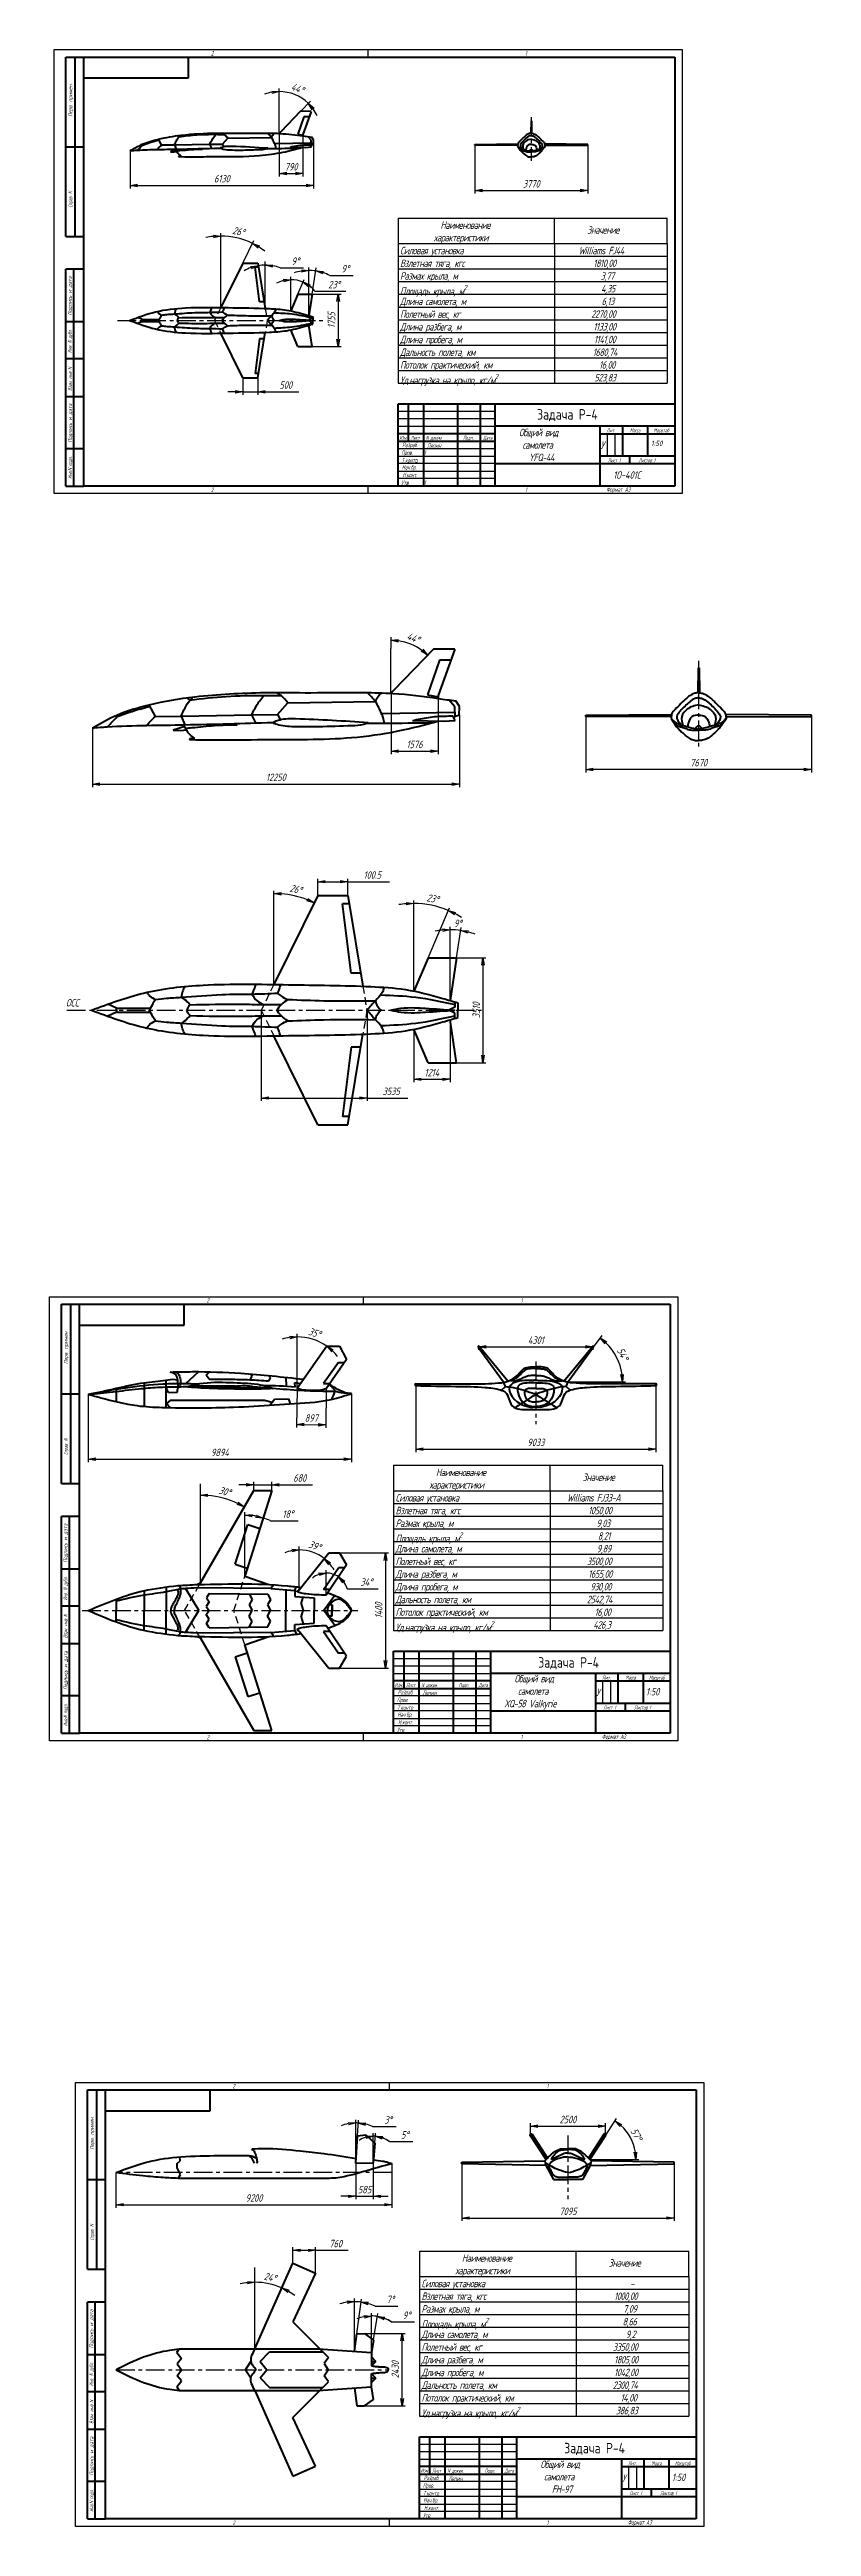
# Model space of a CAD drawing. Header units: millimetres. Extents: x -985956116104 to 1932156, y -552630487266 to 633586.
# Drawn here: x 6040 to 6550, y 29487 to 31144 of the extents above; entities that cross this region are included whole.
import ezdxf
from ezdxf.enums import TextEntityAlignment as Align

# ---------------------------------------------------------------- set-up
doc = ezdxf.new("R2010")
doc.units = ezdxf.units.MM
doc.linetypes.add('CENTER', pattern=[2, 1.25, -0.25, 0.25, -0.25])
doc.linetypes.add('DASHED', pattern=[0.75, 0.5, -0.25])
for name, color, linetype, lineweight in [('_axes (Оси)', 6, 'CENTER', 30), ('_basic (Основной)', 4, 'Continuous', 60), ('_contour (Тонкий)', 7, 'Continuous', 30), ('_inscription (Знаки)', 30, 'Continuous', 80), ('_invisible (Невидимый)', 1, 'DASHED', 30), ('_remote (Тонкий)', 9, 'Continuous', 30), ('_text (Надписи)', 2, 'Continuous', 30)]:
    doc.layers.add(name, color=color, linetype=linetype, lineweight=lineweight)
doc.styles.add('ESKD', font='eskd.shx', dxfattribs={"oblique": 15, "height": 5})
doc.dimstyles.new('ESKD', dxfattribs={"dimtxt": 5, "dimasz": 5, "dimexe": 2, "dimexo": 0, "dimgap": 2, "dimtad": 1, "dimtoh": 1, "dimzin": 12, "dimdsep": 46, "dimtxsty": 'ESKD', "dimblk1": 'OPEN', "dimblk2": 'OPEN', "dimsah": 1, "dimcen": 5, "dimclrd": 256, "dimclre": 256, "dimclrt": 2, "dimadec": 0, "dimazin": 0, "dimtfac": 1, "dimtmove": 0, "dimatfit": 3, "dimldrblk": 'OPEN', "dimfxl": 1, "dimtolj": 1, "dimtzin": 12, "dimlwd": -1, "dimlwe": -1, "dimarcsym": 0})

msp = doc.modelspace()

# ---------------------------------------------------------------- texts
at = {"layer": '_contour (Тонкий)', "color": 2, "transparency": 33554687, "char_height": 5, "attachment_point": 1, "style": 'ESKD'}
for s, width, heights, insert in [('\\pi26.98394;{\\T0.9;Наименование\\P\\pi22.65061;характеристики}', 103.15836, [17.305], (6274.53, 31029.377)), ('\\pi21.82565;{\\T0.9;Значение}', 75.36466, [17.305], (6377.83, 31026.156)), ('{\\T0.9;Взлетная тяга, кгс}', 88.66534, [5.754], (6274.53, 31003.877)), ('{\\T0.9;Силовая установка}', 88.66534, [5.754], (6274.53, 31012.377)), ('\\pi14.72774;{\\T0.9;Williams FJ44}', 74.06872, [5.754], (6379.165, 31012.377)), ('\\pi24.55817;{\\T0.9;1810,00}', 74.06872, [5.754], (6379.165, 31003.877)), ('{\\T0.9;Размах крыла, м}', 88.66534, [5.754], (6274.53, 30995.377)), ('\\A1;{\\T0.9;Площадь крыла, м\\H0.7x;\\S2^ ;}', 88.66534, [5.754], (6274.53, 30986.89)), ('\\pi29.46827;{\\T0.9;3,77}', 74.06872, [5.754], (6379.165, 30995.377)), ('\\pi29.80206;{\\T0.9;4,35}', 74.06872, [5.754], (6379.165, 30986.877)), ('{\\T0.9;Длина самолета, м}', 88.66534, [5.754], (6274.53, 30978.377)), ('{\\T0.9;Полетный вес, кг}', 88.66534, [5.754], (6274.53, 30969.877)), ('\\pi23.15875;{\\T0.9;2270,00}', 74.06872, [5.754], (6379.165, 30969.877)), ('\\pi30.10304;{\\T0.9;6,13}', 74.06872, [5.754], (6379.165, 30978.377)), ('{\\T0.9;Длина разбега, м}', 88.66534, [5.754], (6274.53, 30961.377)), ('{\\T0.9;Длина пробега, м}', 88.66534, [5.754], (6274.53, 30952.877)), ('\\pi24.55817;{\\T0.9;1133,00}', 74.06872, [5.754], (6379.165, 30961.377)), ('\\pi24.98674;{\\T0.9;1141,00}', 74.06872, [5.754], (6379.165, 30952.877)), ('{\\T0.9;Дальность полета, км}', 88.66534, [5.754], (6274.53, 30944.377)), ('{\\T0.9;Потолок практический, км}', 107.74218, [5.754], (6274.53, 30935.877)), ('\\pi24.21049;{\\T0.9;1680,74}', 74.06872, [5.754], (6379.165, 30944.377)), ('\\pi28.41531;{\\T0.9;16,00}', 74.06872, [5.754], (6379.165, 30935.877)), ('\\A1;{\\T0.9;Уд.нагрузка на крыло, кг/м\\H0.7x;\\S2^ ;}', 107.01635, [4.393], (6274.53, 30927.377)), ('\\pi25.30161;{\\T0.9;523,83}', 74.06872, [5.754], (6379.165, 30927.377)), ('\\pi15.82436;{\\T0.9;Общий вид\\P\\pi18.22485;самолета \\P\\pi22.34909;YFQ-44}', 70.09073, [25.222], (6338.195, 30890.666)), ('\\pi26.98394;{\\T0.9;Наименование\\P\\pi22.65061;характеристики}', 103.15836, [17.305], (6271.549, 30195.057)), ('\\pi21.82565;{\\T0.9;Значение}', 75.36466, [17.305], (6374.85, 30191.836)), ('{\\T0.9;Силовая установка}', 88.66534, [5.754], (6271.549, 30178.057)), ('\\pi9.90341;{\\T0.9;Williams FJ33-A}', 74.06872, [5.754], (6376.185, 30178.057)), ('{\\T0.9;Взлетная тяга, кгс}', 88.66534, [5.754], (6271.549, 30169.557)), ('{\\T0.9;Размах крыла, м}', 88.66534, [5.754], (6271.549, 30161.057)), ('\\pi24.1296;{\\T0.9;1050,00}', 74.06872, [5.754], (6376.185, 30169.557)), ('\\pi29.67447;{\\T0.9;9,03}', 74.06872, [5.754], (6376.185, 30161.057)), ('{\\T0.9;Длина самолета, м}', 88.66534, [5.754], (6271.549, 30144.057)), ('\\A1;{\\T0.9;Площадь крыла, м\\H0.7x;\\S2^ ;}', 88.66534, [5.754], (6271.549, 30152.57)), ('\\pi29.88921;{\\T0.9;9,89}', 74.06872, [5.754], (6376.185, 30144.057)), ('\\pi30.5397;{\\T0.9;8,21}', 74.06872, [5.754], (6376.185, 30152.557)), ('{\\T0.9;Длина разбега, м}', 88.66534, [5.754], (6271.549, 30127.057)), ('{\\T0.9;Полетный вес, кг}', 88.66534, [5.754], (6271.549, 30135.557)), ('\\pi23.28634;{\\T0.9;3500,00}', 74.06872, [5.754], (6376.185, 30135.557)), ('\\pi24.1296;{\\T0.9;1655,00}', 74.06872, [5.754], (6376.185, 30127.057)), ('{\\T0.9;Длина пробега, м}', 88.66534, [5.754], (6271.549, 30118.557)), ('{\\T0.9;Дальность полета, км}', 88.66534, [5.754], (6271.549, 30110.057)), ('\\pi23.23964;{\\T0.9;2542,74}', 74.06872, [5.754], (6376.185, 30110.057)), ('\\pi25.51635;{\\T0.9;930,00}', 74.06872, [5.754], (6376.185, 30118.557)), ('\\A1;{\\T0.9;Уд.нагрузка на крыло, кг/м\\H0.7x;\\S2^ ;}', 107.01635, [4.393], (6271.549, 30093.057)), ('{\\T0.9;Потолок практический, км}', 107.74218, [5.754], (6271.549, 30101.557)), ('\\pi27.54016;{\\T0.9;426,3}', 74.06872, [5.754], (6376.185, 30093.057)), ('\\pi28.41531;{\\T0.9;16,00}', 74.06872, [5.754], (6376.185, 30101.557)), ('\\pi15.82436;{\\T0.9;Общий вид\\P\\pi18.22485;самолета \\P\\pi8.86923;XQ-58 Valkyrie}', 70.09073, [25.222], (6335.214, 30057.106)), ('\\pi26.98394;{\\T0.9;Наименование\\P\\pi22.65061;характеристики}', 103.15836, [17.305], (6288.892, 29669.502)), ('\\pi21.82565;{\\T0.9;Значение}', 75.36466, [17.305], (6392.193, 29666.281)), ('{\\T0.9;Взлетная тяга, кгс}', 88.66534, [5.754], (6288.892, 29644.002)), ('{\\T0.9;Силовая установка}', 88.66534, [5.754], (6288.892, 29652.502)), ('\\pi24.1296;{\\T0.9;1000,00}', 74.06872, [5.754], (6393.528, 29644.002)), ('\\pi34.8915;{\\T0.9;-}', 74.06872, [5.754], (6393.528, 29652.502)), ('{\\T0.9;Размах крыла, м}', 88.66534, [5.754], (6288.892, 29635.502)), ('\\A1;{\\T0.9;Площадь крыла, м\\H0.7x;\\S2^ ;}', 88.66534, [5.754], (6288.892, 29627.015)), ('\\pi29.80206;{\\T0.9;8,66}', 74.06872, [5.754], (6393.528, 29627.002)), ('\\pi30.15066;{\\T0.9;7,09}', 74.06872, [5.754], (6393.528, 29635.502)), ('{\\T0.9;Длина самолета, м}', 88.66534, [5.754], (6288.892, 29618.502)), ('{\\T0.9;Полетный вес, кг}', 88.66534, [5.754], (6288.892, 29610.002)), ('\\pi23.28634;{\\T0.9;3350,00}', 74.06872, [5.754], (6393.528, 29610.002)), ('\\pi31.94492;{\\T0.9;9,2}', 74.06872, [5.754], (6393.528, 29618.502)), ('{\\T0.9;Длина разбега, м}', 88.66534, [5.754], (6288.892, 29601.502)), ('{\\T0.9;Длина пробега, м}', 88.66534, [5.754], (6288.892, 29593.002)), ('\\pi24.1296;{\\T0.9;1805,00}', 74.06872, [5.754], (6393.528, 29601.502)), ('\\pi24.1296;{\\T0.9;1042,00}', 74.06872, [5.754], (6393.528, 29593.002)), ('{\\T0.9;Дальность полета, км}', 88.66534, [5.754], (6288.892, 29584.502)), ('{\\T0.9;Потолок практический, км}', 107.74218, [5.754], (6288.892, 29576.002)), ('\\pi23.23964;{\\T0.9;2300,74}', 74.06872, [5.754], (6393.528, 29584.502)), ('\\pi28.41531;{\\T0.9;14,00}', 74.06872, [5.754], (6393.528, 29576.002)), ('\\A1;{\\T0.9;Уд.нагрузка на крыло, кг/м\\H0.7x;\\S2^ ;}', 107.01635, [4.393], (6288.892, 29567.502)), ('\\pi25.30161;{\\T0.9;386,83}', 74.06872, [5.754], (6393.528, 29567.502)), ('\\pi15.82436;{\\T0.9;Общий вид\\P\\pi18.22485;самолета \\P\\pi23.49454;FH-97}', 70.09073, [25.222], (6352.558, 29531.55))]:
    msp.add_mtext_dynamic_manual_height_columns(s, width=width, gutter_width=12.5, heights=heights, dxfattribs=dict(at, insert=insert))
at = {"layer": '_inscription (Знаки)', "transparency": 33554687, "style": 'ESKD'}
for p in [(6366.187, 30896.793), (6366.983, 30061.946), (6384.326, 29536.391)]:
    msp.add_text('Задача Р-4', height=7, dxfattribs=at).set_placement(p)
at = {"layer": '_text (Надписи)', "transparency": 33554687, "style": 'ESKD', "oblique": 15, "width": 0.8}
for s, height, p in [('2', 3, (6148.195, 31140.342)), ('1', 3, (6358.195, 31140.342)), ('N докум.', 2.6, (6291.828, 30883.328)), ('1', 3, (6290.565, 30873.287)), ('Ляпин', 3, (6292.595, 30877.944)), ('2', 3, (6148.195, 30848.342)), ('1', 3, (6290.565, 30853.219)), ('1', 3, (6358.195, 30848.342)), ('Формат А3', 3, (6412.506, 30848.584)), ('2', 3, (6145.214, 30306.022)), ('1', 3, (6355.214, 30306.022)), ('N докум.', 2.6, (6288.847, 30049.009)), ('Ляпин', 3, (6289.614, 30043.625)), ('2', 3, (6145.214, 30014.022)), ('1', 3, (6355.214, 30014.022)), ('Формат А3', 3, (6409.526, 30014.265)), ('2', 3, (6162.558, 29780.467)), ('1', 3, (6372.558, 29780.467)), ('N докум.', 2.6, (6306.19, 29523.453)), ('Ляпин', 3, (6306.958, 29518.07)), ('2', 3, (6162.558, 29488.467)), ('1', 3, (6372.558, 29488.467)), ('Формат А3', 3, (6426.869, 29488.709))]:
    msp.add_text(s, height=height, dxfattribs=at).set_placement(p)
at = {"layer": '_text (Надписи)', "transparency": 33554687, "style": 'ESKD', "oblique": 15}
for s, p in [('Перв. примен.', (6055.399, 31110.536)), ('Подпись и дата', (6055.068, 30979.49)), ('Подпись и дата', (6055.201, 30894.38)), ('Перв. примен.', (6052.419, 30276.217)), ('Подпись и дата', (6052.088, 30145.17)), ('Подпись и дата', (6052.221, 30060.061)), ('Перв. примен.', (6069.762, 29750.662)), ('Подпись и дата', (6069.431, 29619.615)), ('Подпись и дата', (6069.564, 29534.505))]:
    msp.add_text(s, height=2.6, rotation=90, dxfattribs=at).set_placement(p, align=Align.CENTER)
at = {"layer": '_text (Надписи)', "transparency": 33554687, "style": 'ESKD', "oblique": 15, "width": 0.8}
for s, p in [('Справ. N', (6055.396, 31044.032)), ('Инв. N дубл.', (6055.062, 30949.237)), ('Взам. инв N', (6055.187, 30923.92)), ('Инв.N подл.', (6055.179, 30864.638)), ('Справ. N', (6052.416, 30209.713)), ('Инв. N дубл.', (6052.082, 30114.917)), ('Взам. инв N', (6052.207, 30089.6)), ('Инв.N подл.', (6052.199, 30030.318)), ('Справ. N', (6069.759, 29684.158)), ('Инв. N дубл.', (6069.425, 29589.362)), ('Взам. инв N', (6069.55, 29564.045)), ('Инв.N подл.', (6069.542, 29504.763))]:
    msp.add_text(s, height=2.6, rotation=90, dxfattribs=at).set_placement(p, align=Align.CENTER)
for s, height, p in [('Изм.', 2.6, (6276.695, 30883.342)), ('Лист', 2.6, (6284.695, 30883.342)), ('Подп.', 2.6, (6320.195, 30883.342)), ('Дата', 2.6, (6333.195, 30883.342)), ('Лит.', 2.6, (6415.485, 30888.298)), ('Масса', 2.6, (6431.707, 30888.298)), ('Масштаб', 2.6, (6449.206, 30888.298)), ('Пров.', 3, (6279.195, 30873.199)), ('Разраб.', 3, (6281.195, 30878.342)), ('Т.контр.', 3, (6281.195, 30868.056)), ('Лист 1', 2.6, (6417.681, 30868.269)), ('Листов 1', 2.6, (6439.656, 30868.269)), ('Утв.', 3, (6278.195, 30853.128)), ('Hач.бр.', 3, (6280.695, 30863.413)), ('H.конт.', 3, (6281.195, 30858.271)), ('Лит.', 2.6, (6412.504, 30053.979)), ('Масса', 2.6, (6428.727, 30053.979)), ('Масштаб', 2.6, (6446.225, 30053.979)), ('Изм.', 2.6, (6273.714, 30049.022)), ('Пров.', 3, (6276.214, 30038.88)), ('Разраб.', 3, (6278.214, 30044.022)), ('Лист', 2.6, (6281.714, 30049.022)), ('Подп.', 2.6, (6317.214, 30049.022)), ('Дата', 2.6, (6330.214, 30049.022)), ('Hач.бр.', 3, (6277.714, 30029.094)), ('Т.контр.', 3, (6278.214, 30033.737)), ('H.конт.', 3, (6278.214, 30023.951)), ('Лист 1', 2.6, (6414.701, 30033.95)), ('Листов 1', 2.6, (6436.675, 30033.95)), ('Утв.', 3, (6275.214, 30018.808)), ('Изм.', 2.6, (6291.058, 29523.467)), ('Лист', 2.6, (6299.058, 29523.467)), ('Подп.', 2.6, (6334.558, 29523.467)), ('Дата', 2.6, (6347.558, 29523.467)), ('Лит.', 2.6, (6429.847, 29528.424)), ('Масса', 2.6, (6446.07, 29528.424)), ('Масштаб', 2.6, (6463.569, 29528.424)), ('Пров.', 3, (6293.558, 29513.324)), ('Разраб.', 3, (6295.558, 29518.467)), ('Т.контр.', 3, (6295.558, 29508.182)), ('Лист 1', 2.6, (6432.044, 29508.395)), ('Листов 1', 2.6, (6454.018, 29508.395)), ('Утв.', 3, (6292.558, 29493.253)), ('Hач.бр.', 3, (6295.058, 29503.539)), ('H.конт.', 3, (6295.558, 29498.396))]:
    msp.add_text(s, height=height, dxfattribs=at).set_placement(p, align=Align.CENTER)
at = {"layer": '_text (Надписи)', "transparency": 33554687, "attachment_point": 1, "style": 'ESKD'}
for s, width, gutter_width, heights, insert, char_height in [('У', 10.69599, 25, [0], (6408.622, 30882.227), 5), ('1:50', 10.69599, 25, [3.5], (6442.351, 30882.684), 3.5), ('ОСС', 15.93486, 25, [0], (6051.195, 30509.183), 5), ('У', 534.79925, 1250, [0], (6405.642, 30047.907), 5), ('1:50', 665.61918, 1250, [0], (6438.889, 30048.365), 5), ('У', 534.79925, 1250, [0], (6422.985, 29522.352), 5), ('1:50', 665.61918, 1250, [0], (6456.232, 29522.81), 5)]:
    msp.add_mtext_dynamic_manual_height_columns(s, width=width, gutter_width=gutter_width, heights=heights, dxfattribs=dict(at, insert=insert, char_height=char_height))
at = {"layer": '_text (Надписи)', "transparency": 33554687, "insert": (6408.195, 30862.259), "char_height": 5, "width": 50.53786, "attachment_point": 1, "line_spacing_factor": 0.857143, "style": 'ESKD'}
msp.add_mtext('\\pi8.87226;1О-401С', dxfattribs=at)

# ---------------------------------------------------------------- blocks, each defined once
blk = doc.blocks.new('_OPEN')
at = {"color": 0, "linetype": 'ByBlock'}
for p, q in [((-1, 0.17), (0, 0)), ((0, 0), (-1, -0.17)), ((0, 0), (-1, 0))]:
    blk.add_line(p, q, dxfattribs=at)
blk = doc.blocks.new('*D827')
at = {"layer": '_contour (Тонкий)', "transparency": 16777216}
for p, q in [((6269.1, 29730.2), (6269.1, 29700.7)), ((6084.6, 29724.1), (6084.6, 29700.7)), ((6089.6, 29702.7), (6264.1, 29702.7))]:
    blk.add_line(p, q, dxfattribs=at)
at = {"layer": 'Defpoints', "color": 0, "transparency": 16777216}
for p in [(6269.1, 29730.2), (6084.6, 29724.1), (6269.1, 29702.7)]:
    blk.add_point(p, dxfattribs=at)
at = {"layer": '_contour (Тонкий)', "transparency": 16777216, "xscale": 5, "yscale": 5, "zscale": 5, "rotation": 180}
blk.add_blockref('_OPEN', (6084.6, 29702.7), dxfattribs=at)
at = {"layer": '_contour (Тонкий)', "transparency": 16777216, "xscale": 5, "yscale": 5, "zscale": 5}
blk.add_blockref('_OPEN', (6269.1, 29702.7), dxfattribs=at)
at = {"layer": '_contour (Тонкий)', "color": 2, "transparency": 16777216, "insert": (6176.9, 29707.2), "char_height": 5, "attachment_point": 5, "style": 'ESKD'}
blk.add_mtext('\\A1;9200', dxfattribs=at)
blk = doc.blocks.new('*D828')
at = {"layer": '_contour (Тонкий)', "transparency": 16777216}
for p, q in [((6250.9, 29616.6), (6277.9, 29616.6)), ((6275.9, 29573.1), (6275.9, 29611.6)), ((6250.9, 29568.1), (6277.9, 29568.1))]:
    blk.add_line(p, q, dxfattribs=at)
at = {"layer": 'Defpoints', "color": 0, "transparency": 16777216}
for p in [(6250.9, 29616.6), (6275.9, 29616.6), (6250.9, 29568.1)]:
    blk.add_point(p, dxfattribs=at)
at = {"layer": '_contour (Тонкий)', "transparency": 16777216, "xscale": 5, "yscale": 5, "zscale": 5}
for p, rotation in [((6275.9, 29616.6), 90), ((6275.9, 29568.1), 270)]:
    blk.add_blockref('_OPEN', p, dxfattribs=dict(at, rotation=rotation))
at = {"layer": '_contour (Тонкий)', "color": 2, "transparency": 16777216, "insert": (6271.4, 29592.3), "char_height": 5, "attachment_point": 5, "rotation": 90, "style": 'ESKD'}
blk.add_mtext('\\A1;2430', dxfattribs=at)
blk = doc.blocks.new('*D829')
at = {"layer": '_contour (Тонкий)', "transparency": 16777216}
for p, q in [((6244.9, 29730.4), (6244.9, 29706.3)), ((6256.6, 29730.8), (6256.6, 29706.3)), ((6239.9, 29708.3), (6234.9, 29708.3)), ((6244.9, 29708.3), (6256.6, 29708.3)), ((6261.6, 29708.3), (6266.6, 29708.3))]:
    blk.add_line(p, q, dxfattribs=at)
at = {"layer": 'Defpoints', "color": 0, "transparency": 16777216}
for p in [(6244.9, 29730.4), (6256.6, 29730.8), (6256.6, 29708.3)]:
    blk.add_point(p, dxfattribs=at)
at = {"layer": '_contour (Тонкий)', "transparency": 16777216, "xscale": 5, "yscale": 5, "zscale": 5}
blk.add_blockref('_OPEN', (6244.9, 29708.3), dxfattribs=at)
at = {"layer": '_contour (Тонкий)', "transparency": 16777216, "xscale": 5, "yscale": 5, "zscale": 5, "rotation": 180}
blk.add_blockref('_OPEN', (6256.6, 29708.3), dxfattribs=at)
at = {"layer": '_contour (Тонкий)', "color": 2, "transparency": 16777216, "insert": (6250.8, 29712.8), "char_height": 5, "attachment_point": 5, "style": 'ESKD'}
blk.add_mtext('\\A1;585', dxfattribs=at)
blk = doc.blocks.new('*D830')
at = {"layer": '_contour (Тонкий)', "transparency": 16777216}
for p, q in [((6315.9, 29731.1), (6315.9, 29691.8)), ((6457.8, 29731.1), (6457.8, 29691.8)), ((6320.9, 29693.8), (6452.8, 29693.8))]:
    blk.add_line(p, q, dxfattribs=at)
at = {"layer": 'Defpoints', "color": 0, "transparency": 16777216}
for p in [(6315.9, 29731.1), (6457.8, 29731.1), (6457.8, 29693.8)]:
    blk.add_point(p, dxfattribs=at)
at = {"layer": '_contour (Тонкий)', "transparency": 16777216, "xscale": 5, "yscale": 5, "zscale": 5, "rotation": 180}
blk.add_blockref('_OPEN', (6315.9, 29693.8), dxfattribs=at)
at = {"layer": '_contour (Тонкий)', "transparency": 16777216, "xscale": 5, "yscale": 5, "zscale": 5}
blk.add_blockref('_OPEN', (6457.8, 29693.8), dxfattribs=at)
at = {"layer": '_contour (Тонкий)', "color": 2, "transparency": 16777216, "insert": (6386.8, 29698.3), "char_height": 5, "attachment_point": 5, "style": 'ESKD'}
blk.add_mtext('\\A1;7095', dxfattribs=at)
blk = doc.blocks.new('*D831')
at = {"layer": '_contour (Тонкий)', "transparency": 16777216}
for p, q in [((6361.7, 29750.2), (6361.7, 29757.2)), ((6366.7, 29755.2), (6407, 29755.2)), ((6412, 29750.2), (6412, 29757.2))]:
    blk.add_line(p, q, dxfattribs=at)
at = {"layer": 'Defpoints', "color": 0, "transparency": 16777216}
for p in [(6361.7, 29750.2), (6412, 29755.2), (6412, 29750.2)]:
    blk.add_point(p, dxfattribs=at)
at = {"layer": '_contour (Тонкий)', "transparency": 16777216, "xscale": 5, "yscale": 5, "zscale": 5, "rotation": 180}
blk.add_blockref('_OPEN', (6361.7, 29755.2), dxfattribs=at)
at = {"layer": '_contour (Тонкий)', "transparency": 16777216, "xscale": 5, "yscale": 5, "zscale": 5}
blk.add_blockref('_OPEN', (6412, 29755.2), dxfattribs=at)
at = {"layer": '_contour (Тонкий)', "color": 2, "transparency": 16777216, "insert": (6386.8, 29759.7), "char_height": 5, "attachment_point": 5, "style": 'ESKD'}
blk.add_mtext('\\A1;2500', dxfattribs=at)
blk = doc.blocks.new('*D832')
at = {"layer": '_contour (Тонкий)', "transparency": 16777216}
for p, q in [((6244.9, 29753.7), (6244.9, 29759.4)), ((6246, 29748.7), (6246.7, 29759.3)), ((6256.2, 29754.9), (6272, 29754.9))]:
    blk.add_line(p, q, dxfattribs=at)
for start, end in [(100.6358, 111.2716), (86.5567, 90), (65.192, 86.5567), (65.285, 75.9208)]:
    blk.add_arc((6244.9, 29730.4), 27, start, end, dxfattribs=at)
at = {"layer": 'Defpoints', "color": 0, "transparency": 16777216}
for p in [(6244.9, 29753.7), (6245.5, 29757.4), (6246, 29748.7), (6244.9, 29730.4), (6244.9, 29730.4)]:
    blk.add_point(p, dxfattribs=at)
at = {"layer": '_contour (Тонкий)', "transparency": 16777216, "xscale": 5, "yscale": 5, "zscale": 5}
for p, rotation in [((6244.9, 29757.4), 5.317911657306226), ((6246.6, 29757.3), 171.2387483539502)]:
    blk.add_blockref('_OPEN', p, dxfattribs=dict(at, rotation=rotation))
at = {"layer": '_contour (Тонкий)', "color": 2, "transparency": 16777216, "insert": (6266.6, 29759.4), "char_height": 5, "attachment_point": 5, "style": 'ESKD'}
blk.add_mtext('\\A1;3°', dxfattribs=at)
blk = doc.blocks.new('*D833')
at = {"layer": '_contour (Тонкий)', "transparency": 16777216}
for p, q in [((6256.6, 29742.6), (6256.6, 29750.5)), ((6257.7, 29743.9), (6258.2, 29750.5)), ((6267.4, 29744.9), (6283.2, 29744.9))]:
    blk.add_line(p, q, dxfattribs=at)
for start, end in [(106.2154, 122.4308), (85.4007, 90), (52.6333, 85.4007), (52.9699, 69.1853)]:
    blk.add_arc((6256.6, 29730.8), 17.7, start, end, dxfattribs=at)
at = {"layer": 'Defpoints', "color": 0, "transparency": 16777216}
for p in [(6256.6, 29742.6), (6257.1, 29748.5), (6257.7, 29743.9), (6256.6, 29730.8), (6256.6, 29730.8)]:
    blk.add_point(p, dxfattribs=at)
at = {"layer": '_contour (Тонкий)', "transparency": 16777216, "xscale": 5, "yscale": 5, "zscale": 5}
for p, rotation in [((6256.6, 29748.5), 8.107696522668544), ((6258, 29748.5), 167.292970706503)]:
    blk.add_blockref('_OPEN', p, dxfattribs=dict(at, rotation=rotation))
at = {"layer": '_contour (Тонкий)', "color": 2, "transparency": 16777216, "insert": (6277.8, 29749.4), "char_height": 5, "attachment_point": 5, "style": 'ESKD'}
blk.add_mtext('\\A1;5°', dxfattribs=at)
blk = doc.blocks.new('*D834')
at = {"layer": '_contour (Тонкий)', "transparency": 16777216}
for p, q in [((6244.1, 29629), (6244.1, 29639.9)), ((6245.6, 29616.4), (6248.7, 29639.6)), ((6258, 29634.8), (6273.1, 29634.8))]:
    blk.add_line(p, q, dxfattribs=at)
for start, end in [(98.6251, 107.2502), (82.5341, 90), (65.2345, 82.5341), (65.2838, 73.909)]:
    blk.add_arc((6244.1, 29604.6), 33.2, start, end, dxfattribs=at)
at = {"layer": 'Defpoints', "color": 0, "transparency": 16777216}
for p in [(6244.1, 29629), (6245.5, 29637.8), (6245.6, 29616.4), (6244.1, 29604.6), (6244.1, 29604.6)]:
    blk.add_point(p, dxfattribs=at)
at = {"layer": '_contour (Тонкий)', "transparency": 16777216, "xscale": 5, "yscale": 5, "zscale": 5}
for p, rotation in [((6244.1, 29637.9), 4.312555600911674), ((6248.4, 29637.6), 168.2215115036907)]:
    blk.add_blockref('_OPEN', p, dxfattribs=dict(at, rotation=rotation))
at = {"layer": '_contour (Тонкий)', "color": 2, "transparency": 16777216, "insert": (6268.1, 29639.3), "char_height": 5, "attachment_point": 5, "style": 'ESKD'}
blk.add_mtext('\\A1;7°', dxfattribs=at)
blk = doc.blocks.new('*D835')
at = {"layer": '_contour (Тонкий)', "transparency": 16777216}
for p, q in [((6255.4, 29628), (6255.4, 29630.2)), ((6256.8, 29612.2), (6259.7, 29629.9)), ((6268.7, 29624.3), (6284.3, 29624.3))]:
    blk.add_line(p, q, dxfattribs=at)
for start, end in [(101.7766, 113.5532), (80.6553, 90), (56.9754, 80.6553), (57.1022, 68.8787)]:
    blk.add_arc((6255.4, 29603.9), 24.4, start, end, dxfattribs=at)
at = {"layer": 'Defpoints', "color": 0, "transparency": 16777216}
for p in [(6255.4, 29628), (6256.7, 29628.2), (6256.8, 29612.2), (6255.4, 29603.9), (6255.4, 29603.9)]:
    blk.add_point(p, dxfattribs=at)
at = {"layer": '_contour (Тонкий)', "transparency": 16777216, "xscale": 5, "yscale": 5, "zscale": 5}
for p, rotation in [((6255.4, 29628.2), 5.888293482636357), ((6259.3, 29627.9), 164.7670401830879)]:
    blk.add_blockref('_OPEN', p, dxfattribs=dict(at, rotation=rotation))
at = {"layer": '_contour (Тонкий)', "color": 2, "transparency": 16777216, "insert": (6279, 29628.8), "char_height": 5, "attachment_point": 5, "style": 'ESKD'}
blk.add_mtext('\\A1;9°', dxfattribs=at)
blk = doc.blocks.new('*D836')
at = {"layer": '_contour (Тонкий)', "transparency": 16777216}
for start, end in [(96.476, 102.952), (66.049, 90), (53.097, 59.573)]:
    blk.add_arc((6177.6, 29606.5), 44.3, start, end, dxfattribs=at)
at = {"layer": 'Defpoints', "color": 0, "transparency": 16777216}
for p in [(6177.6, 29660.7), (6202.9, 29663.6), (6189.7, 29649.1), (6177.5, 29606.3), (6177.6, 29606.3)]:
    blk.add_point(p, dxfattribs=at)
at = {"layer": '_contour (Тонкий)', "transparency": 16777216, "xscale": 5, "yscale": 5, "zscale": 5}
for p, rotation in [((6177.6, 29650.8), 3.237993979481742), ((6195.5, 29647), 152.8109617332508)]:
    blk.add_blockref('_OPEN', p, dxfattribs=dict(at, rotation=rotation))
at = {"layer": '_contour (Тонкий)', "color": 2, "transparency": 16777216, "insert": (6187.7, 29654.2), "char_height": 5, "attachment_point": 5, "rotation": 348.0245, "style": 'ESKD'}
blk.add_mtext('\\A1;24°', dxfattribs=at)
blk = doc.blocks.new('*D837')
at = {"layer": '_contour (Тонкий)', "transparency": 16777216}
for p, q in [((6412.1, 29749.2), (6419.3, 29760.4)), ((6420.7, 29732.9), (6434.3, 29732.9))]:
    blk.add_line(p, q, dxfattribs=at)
blk.add_arc((6401.5, 29732.9), 30.8, 9.3142, 47.6962, dxfattribs=at)
at = {"layer": 'Defpoints', "color": 0, "transparency": 16777216}
for p in [(6412.1, 29749.2), (6430.6, 29742.9), (6401.5, 29732.9), (6401.5, 29732.9), (6420.7, 29732.9)]:
    blk.add_point(p, dxfattribs=at)
at = {"layer": '_contour (Тонкий)', "transparency": 16777216, "xscale": 5, "yscale": 5, "zscale": 5}
for p, rotation in [((6418.2, 29758.7), 142.3532773617509), ((6432.3, 29732.9), 274.6570837154312)]:
    blk.add_blockref('_OPEN', p, dxfattribs=dict(at, rotation=rotation))
at = {"layer": '_contour (Тонкий)', "color": 2, "transparency": 16777216, "insert": (6432.5, 29749.7), "char_height": 5, "attachment_point": 5, "rotation": 298.5052, "style": 'ESKD'}
blk.add_mtext('\\A1;57°', dxfattribs=at)
blk = doc.blocks.new('*D838')
at = {"layer": '_contour (Тонкий)', "transparency": 16777216}
for p, q in [((6202.9, 29663.6), (6202.9, 29674.2)), ((6207.9, 29672.2), (6213.1, 29672.2)), ((6218.1, 29656.8), (6218.1, 29674.2)), ((6218.1, 29672.2), (6239.9, 29672.2))]:
    blk.add_line(p, q, dxfattribs=at)
at = {"layer": 'Defpoints', "color": 0, "transparency": 16777216}
for p in [(6202.9, 29663.6), (6218.1, 29672.2), (6218.1, 29656.8)]:
    blk.add_point(p, dxfattribs=at)
at = {"layer": '_contour (Тонкий)', "transparency": 16777216, "xscale": 5, "yscale": 5, "zscale": 5, "rotation": 180}
blk.add_blockref('_OPEN', (6202.9, 29672.2), dxfattribs=at)
at = {"layer": '_contour (Тонкий)', "transparency": 16777216, "xscale": 5, "yscale": 5, "zscale": 5}
blk.add_blockref('_OPEN', (6218.1, 29672.2), dxfattribs=at)
at = {"layer": '_contour (Тонкий)', "color": 2, "transparency": 16777216, "insert": (6231.5, 29676.7), "char_height": 5, "attachment_point": 5, "style": 'ESKD'}
blk.add_mtext('\\A1;760', dxfattribs=at)
blk = doc.blocks.new('*D393')
at = {"layer": '_contour (Тонкий)', "transparency": 16777216}
for p, q in [((6327.1, 30276.6), (6327.1, 30274.5)), ((6332.1, 30276.5), (6398.5, 30276.5)), ((6403.5, 30276.6), (6403.5, 30274.5))]:
    blk.add_line(p, q, dxfattribs=at)
at = {"layer": 'Defpoints', "color": 0, "transparency": 16777216}
for p in [(6327.1, 30276.6), (6403.5, 30276.6), (6403.5, 30276.5)]:
    blk.add_point(p, dxfattribs=at)
at = {"layer": '_contour (Тонкий)', "transparency": 16777216, "xscale": 5, "yscale": 5, "zscale": 5, "rotation": 180}
blk.add_blockref('_OPEN', (6327.1, 30276.5), dxfattribs=at)
at = {"layer": '_contour (Тонкий)', "transparency": 16777216, "xscale": 5, "yscale": 5, "zscale": 5}
blk.add_blockref('_OPEN', (6403.5, 30276.5), dxfattribs=at)
at = {"layer": '_contour (Тонкий)', "color": 2, "transparency": 16777216, "insert": (6365.3, 30281), "char_height": 5, "attachment_point": 5, "style": 'ESKD'}
blk.add_mtext('\\A1;4301', dxfattribs=at)
blk = doc.blocks.new('*D394')
at = {"layer": '_contour (Тонкий)', "transparency": 16777216}
for p, q in [((6285, 30250.6), (6285, 30206.1)), ((6445.6, 30250.6), (6445.6, 30206.1)), ((6290, 30208.1), (6440.6, 30208.1))]:
    blk.add_line(p, q, dxfattribs=at)
at = {"layer": 'Defpoints', "color": 0, "transparency": 16777216}
for p in [(6285, 30250.6), (6445.6, 30250.6), (6445.6, 30208.1)]:
    blk.add_point(p, dxfattribs=at)
at = {"layer": '_contour (Тонкий)', "transparency": 16777216, "xscale": 5, "yscale": 5, "zscale": 5, "rotation": 180}
blk.add_blockref('_OPEN', (6285, 30208.1), dxfattribs=at)
at = {"layer": '_contour (Тонкий)', "transparency": 16777216, "xscale": 5, "yscale": 5, "zscale": 5}
blk.add_blockref('_OPEN', (6445.6, 30208.1), dxfattribs=at)
at = {"layer": '_contour (Тонкий)', "color": 2, "transparency": 16777216, "insert": (6365.3, 30212.6), "char_height": 5, "attachment_point": 5, "style": 'ESKD'}
blk.add_mtext('\\A1;9033', dxfattribs=at)
blk = doc.blocks.new('*D395')
at = {"layer": '_contour (Тонкий)', "transparency": 16777216}
for p, q in [((6066.1, 30244.8), (6066.1, 30199.4)), ((6242, 30245.3), (6242, 30199.4)), ((6071.1, 30201.4), (6237, 30201.4))]:
    blk.add_line(p, q, dxfattribs=at)
at = {"layer": 'Defpoints', "color": 0, "transparency": 16777216}
for p in [(6066.1, 30244.8), (6242, 30245.3), (6242, 30201.4)]:
    blk.add_point(p, dxfattribs=at)
at = {"layer": '_contour (Тонкий)', "transparency": 16777216, "xscale": 5, "yscale": 5, "zscale": 5, "rotation": 180}
blk.add_blockref('_OPEN', (6066.1, 30201.4), dxfattribs=at)
at = {"layer": '_contour (Тонкий)', "transparency": 16777216, "xscale": 5, "yscale": 5, "zscale": 5}
blk.add_blockref('_OPEN', (6242, 30201.4), dxfattribs=at)
at = {"layer": '_contour (Тонкий)', "color": 2, "transparency": 16777216, "insert": (6154.1, 30205.9), "char_height": 5, "attachment_point": 5, "style": 'ESKD'}
blk.add_mtext('\\A1;9894', dxfattribs=at)
blk = doc.blocks.new('*D396')
at = {"layer": '_contour (Тонкий)', "transparency": 16777216}
for p, q in [((6403.9, 30276.3), (6409.6, 30284.2)), ((6411.3, 30253.1), (6425.3, 30253.1))]:
    blk.add_line(p, q, dxfattribs=at)
blk.add_arc((6386.9, 30253.1), 36.4, 7.867, 45.894, dxfattribs=at)
at = {"layer": 'Defpoints', "color": 0, "transparency": 16777216}
for p in [(6403.9, 30276.3), (6421.6, 30264.4), (6386.9, 30253.1), (6386.9, 30253.1), (6411.3, 30253.1)]:
    blk.add_point(p, dxfattribs=at)
at = {"layer": '_contour (Тонкий)', "transparency": 16777216, "xscale": 5, "yscale": 5, "zscale": 5}
for p, rotation in [((6408.4, 30282.5), 139.8274584737722), ((6423.3, 30253.1), 273.9334850453912)]:
    blk.add_blockref('_OPEN', p, dxfattribs=dict(at, rotation=rotation))
at = {"layer": '_contour (Тонкий)', "color": 2, "transparency": 16777216, "insert": (6423.4, 30271.7), "char_height": 5, "attachment_point": 5, "rotation": 296.8805, "style": 'ESKD'}
blk.add_mtext('\\A1;54°', dxfattribs=at)
blk = doc.blocks.new('*D397')
at = {"layer": '_contour (Тонкий)', "transparency": 16777216}
blk.add_arc((6141, 30118.6), 58.8, 64.896, 85.128, dxfattribs=at)
at = {"layer": 'Defpoints', "color": 0, "transparency": 16777216}
for p in [(6141, 30184.8), (6161.1, 30173.9), (6176.7, 30180.5), (6141, 30118.6), (6141, 30118.6)]:
    blk.add_point(p, dxfattribs=at)
at = {"layer": '_contour (Тонкий)', "transparency": 16777216, "xscale": 5, "yscale": 5, "zscale": 5}
for p, rotation in [((6141, 30177.4), 177.5640211881383), ((6170.4, 30169.6), 332.4600362894478)]:
    blk.add_blockref('_OPEN', p, dxfattribs=dict(at, rotation=rotation))
at = {"layer": '_contour (Тонкий)', "color": 2, "transparency": 16777216, "insert": (6157.4, 30179.8), "char_height": 5, "attachment_point": 5, "rotation": 345.012, "style": 'ESKD'}
blk.add_mtext('\\A1;30°', dxfattribs=at)
blk = doc.blocks.new('*D398')
at = {"layer": '_contour (Тонкий)', "transparency": 16777216}
for start, end in [(100.6891, 111.3783), (51.4388, 90), (30.0605, 40.7497)]:
    blk.add_arc((6207.2, 30113.9), 26.8, start, end, dxfattribs=at)
at = {"layer": 'Defpoints', "color": 0, "transparency": 16777216}
for p in [(6207.2, 30143), (6226.9, 30138.7), (6218.8, 30138.1), (6207.2, 30113.9), (6207.2, 30113.9)]:
    blk.add_point(p, dxfattribs=at)
at = {"layer": '_contour (Тонкий)', "transparency": 16777216, "xscale": 5, "yscale": 5, "zscale": 5}
for p, rotation in [((6207.2, 30140.8), 5.344566471394728), ((6223.9, 30134.9), 136.0942244952433)]:
    blk.add_blockref('_OPEN', p, dxfattribs=dict(at, rotation=rotation))
at = {"layer": '_contour (Тонкий)', "color": 2, "transparency": 16777216, "insert": (6217.5, 30143.5), "char_height": 5, "attachment_point": 5, "rotation": 340.7194, "style": 'ESKD'}
blk.add_mtext('\\A1;39°', dxfattribs=at)
blk = doc.blocks.new('*D399')
at = {"layer": '_contour (Тонкий)', "transparency": 16777216}
for p, q in [((6170.7, 30160.1), (6170.7, 30165.9)), ((6187.7, 30160.2), (6206.4, 30160.2))]:
    blk.add_line(p, q, dxfattribs=at)
for start, end in [(79.5166, 82.9678), (65.4522, 72.4844)]:
    blk.add_arc((6170.7, 30123.2), 40.8, start, end, dxfattribs=at)
at = {"layer": 'Defpoints', "color": 0, "transparency": 16777216}
for p in [(6188.8, 30180.5), (6170.7, 30160.1), (6174.9, 30163.7), (6170.7, 30123.2), (6170.7, 30123.2)]:
    blk.add_point(p, dxfattribs=at)
at = {"layer": '_contour (Тонкий)', "transparency": 16777216, "xscale": 5, "yscale": 5, "zscale": 5}
for p, rotation in [((6170.7, 30163.9), 176.4839046291522), ((6183, 30162), 346.0004672511631)]:
    blk.add_blockref('_OPEN', p, dxfattribs=dict(at, rotation=rotation))
at = {"layer": '_contour (Тонкий)', "color": 2, "transparency": 16777216, "insert": (6199.6, 30164.7), "char_height": 5, "attachment_point": 5, "style": 'ESKD'}
blk.add_mtext('\\A1;18°', dxfattribs=at)
blk = doc.blocks.new('*D400')
at = {"layer": '_contour (Тонкий)', "transparency": 16777216}
for p, q in [((6225.2, 30125), (6225.2, 30127.2)), ((6239.3, 30114.7), (6259.9, 30114.7))]:
    blk.add_line(p, q, dxfattribs=at)
for start, end in [(109.5237, 129.0473), (56.4111, 90), (16.7662, 56.4111), (17.3637, 36.8874)]:
    blk.add_arc((6225.2, 30110.5), 14.7, start, end, dxfattribs=at)
at = {"layer": 'Defpoints', "color": 0, "transparency": 16777216}
for p in [(6225.2, 30125), (6228, 30124.9), (6238.7, 30130.8), (6225.2, 30110.5), (6225.2, 30110.5)]:
    blk.add_point(p, dxfattribs=at)
at = {"layer": '_contour (Тонкий)', "transparency": 16777216, "xscale": 5, "yscale": 5, "zscale": 5}
for p, rotation in [((6225.2, 30125.2), 9.761834445186809), ((6233.3, 30122.7), 136.6492357375814)]:
    blk.add_blockref('_OPEN', p, dxfattribs=dict(at, rotation=rotation))
at = {"layer": '_contour (Тонкий)', "color": 2, "transparency": 16777216, "insert": (6252.1, 30119.2), "char_height": 5, "attachment_point": 5, "style": 'ESKD'}
blk.add_mtext('\\A1;34°', dxfattribs=at)
blk = doc.blocks.new('*D401')
at = {"layer": '_contour (Тонкий)', "transparency": 16777216}
for p, q in [((6205.7, 30248.7), (6205.4, 30222.6)), ((6225.2, 30248.5), (6224.9, 30222.3)), ((6210.4, 30224.5), (6219.9, 30224.4))]:
    blk.add_line(p, q, dxfattribs=at)
at = {"layer": 'Defpoints', "color": 0, "transparency": 16777216}
for p in [(6205.7, 30248.7), (6225.2, 30248.5), (6224.9, 30224.3)]:
    blk.add_point(p, dxfattribs=at)
at = {"layer": '_contour (Тонкий)', "transparency": 16777216, "xscale": 5, "yscale": 5, "zscale": 5}
for p, rotation in [((6205.4, 30224.6), 179.3119893574782), ((6224.9, 30224.3), 359.3119893574782)]:
    blk.add_blockref('_OPEN', p, dxfattribs=dict(at, rotation=rotation))
at = {"layer": '_contour (Тонкий)', "color": 2, "transparency": 16777216, "insert": (6215.2, 30228.9), "char_height": 5, "attachment_point": 5, "rotation": 359.312, "style": 'ESKD'}
blk.add_mtext('\\A1;897', dxfattribs=at)
blk = doc.blocks.new('*D402')
at = {"layer": '_contour (Тонкий)', "transparency": 16777216}
for p, q in [((6171.7, 30184.3), (6166.7, 30184.3)), ((6176.7, 30180.5), (6176.7, 30186.3)), ((6176.7, 30184.3), (6188.8, 30184.3)), ((6188.8, 30180.5), (6188.8, 30186.3)), ((6193.8, 30184.3), (6216.1, 30184.3))]:
    blk.add_line(p, q, dxfattribs=at)
at = {"layer": 'Defpoints', "color": 0, "transparency": 16777216}
for p in [(6176.7, 30180.5), (6188.8, 30184.3), (6188.8, 30180.5)]:
    blk.add_point(p, dxfattribs=at)
at = {"layer": '_contour (Тонкий)', "transparency": 16777216, "xscale": 5, "yscale": 5, "zscale": 5}
blk.add_blockref('_OPEN', (6176.7, 30184.3), dxfattribs=at)
at = {"layer": '_contour (Тонкий)', "transparency": 16777216, "xscale": 5, "yscale": 5, "zscale": 5, "rotation": 180}
blk.add_blockref('_OPEN', (6188.8, 30184.3), dxfattribs=at)
at = {"layer": '_contour (Тонкий)', "color": 2, "transparency": 16777216, "insert": (6207.5, 30188.8), "char_height": 5, "attachment_point": 5, "style": 'ESKD'}
blk.add_mtext('\\A1;680', dxfattribs=at)
blk = doc.blocks.new('*D403')
at = {"layer": '_contour (Тонкий)', "transparency": 16777216}
blk.add_line((6205.7, 30283.1), (6205.7, 30285.2), dxfattribs=at)
for start, end in [(98.3049, 106.6098), (54.9012, 90), (38.2914, 46.5963)]:
    blk.add_arc((6205.7, 30248.7), 34.5, start, end, dxfattribs=at)
at = {"layer": 'Defpoints', "color": 0, "transparency": 16777216}
for p in [(6205.7, 30283.1), (6219.4, 30280.4), (6225.6, 30277), (6205.7, 30248.7), (6205.7, 30248.7)]:
    blk.add_point(p, dxfattribs=at)
at = {"layer": '_contour (Тонкий)', "transparency": 16777216, "xscale": 5, "yscale": 5, "zscale": 5}
for p, rotation in [((6205.7, 30283.2), 4.152452668745918), ((6225.5, 30277), 140.7487229047973)]:
    blk.add_blockref('_OPEN', p, dxfattribs=dict(at, rotation=rotation))
at = {"layer": '_contour (Тонкий)', "color": 2, "transparency": 16777216, "insert": (6217.4, 30285.9), "char_height": 5, "attachment_point": 5, "rotation": 342.4506, "style": 'ESKD'}
blk.add_mtext('\\A1;35°', dxfattribs=at)
blk = doc.blocks.new('*D404')
at = {"layer": '_contour (Тонкий)', "transparency": 16777216}
for p, q in [((6234, 30138.7), (6266.8, 30138.7)), ((6264.8, 30133.7), (6264.8, 30066.7)), ((6234, 30061.7), (6266.8, 30061.7))]:
    blk.add_line(p, q, dxfattribs=at)
at = {"layer": 'Defpoints', "color": 0, "transparency": 16777216}
for p in [(6234, 30138.7), (6234, 30061.7), (6264.8, 30061.7)]:
    blk.add_point(p, dxfattribs=at)
at = {"layer": '_contour (Тонкий)', "transparency": 16777216, "xscale": 5, "yscale": 5, "zscale": 5}
for p, rotation in [((6264.8, 30138.7), 90), ((6264.8, 30061.7), 270)]:
    blk.add_blockref('_OPEN', p, dxfattribs=dict(at, rotation=rotation))
at = {"layer": '_contour (Тонкий)', "color": 2, "transparency": 16777216, "insert": (6260.3, 30100.2), "char_height": 5, "attachment_point": 5, "rotation": 90, "style": 'ESKD'}
blk.add_mtext('\\A1;1400', dxfattribs=at)
blk = doc.blocks.new('*D730')
at = {"layer": '_contour (Тонкий)', "transparency": 16777216}
for p, q in [((6398.7, 30698.2), (6398.7, 30660.8)), ((6549.6, 30698.2), (6549.6, 30660.8)), ((6544.6, 30662.8), (6403.7, 30662.8))]:
    blk.add_line(p, q, dxfattribs=at)
at = {"layer": 'Defpoints', "color": 0, "transparency": 16777216}
for p in [(6398.7, 30698.2), (6549.6, 30698.2), (6398.7, 30662.8)]:
    blk.add_point(p, dxfattribs=at)
at = {"layer": '_contour (Тонкий)', "transparency": 16777216, "xscale": 5, "yscale": 5, "zscale": 5, "rotation": 180}
blk.add_blockref('_OPEN', (6398.7, 30662.8), dxfattribs=at)
at = {"layer": '_contour (Тонкий)', "transparency": 16777216, "xscale": 5, "yscale": 5, "zscale": 5}
blk.add_blockref('_OPEN', (6549.6, 30662.8), dxfattribs=at)
at = {"layer": '_contour (Тонкий)', "color": 2, "transparency": 16777216, "insert": (6474.2, 30667.3), "char_height": 5, "attachment_point": 5, "style": 'ESKD'}
blk.add_mtext('\\A1;7670', dxfattribs=at)
blk = doc.blocks.new('*D731')
at = {"layer": '_contour (Тонкий)', "transparency": 16777216}
for p, q in [((6312.4, 30536.8), (6332, 30536.8)), ((6330, 30531.8), (6330, 30471.6)), ((6312.4, 30466.6), (6332, 30466.6))]:
    blk.add_line(p, q, dxfattribs=at)
at = {"layer": 'Defpoints', "color": 0, "transparency": 16777216}
for p in [(6312.4, 30536.8), (6312.4, 30466.6), (6330, 30466.6)]:
    blk.add_point(p, dxfattribs=at)
at = {"layer": '_contour (Тонкий)', "transparency": 16777216, "xscale": 5, "yscale": 5, "zscale": 5}
for p, rotation in [((6330, 30536.8), 90), ((6330, 30466.6), 270)]:
    blk.add_blockref('_OPEN', p, dxfattribs=dict(at, rotation=rotation))
at = {"layer": '_contour (Тонкий)', "color": 2, "transparency": 16777216, "insert": (6325.5, 30501.7), "char_height": 5, "attachment_point": 5, "rotation": 90, "style": 'ESKD'}
blk.add_mtext('\\A1;3510', dxfattribs=at)
blk = doc.blocks.new('*D732')
at = {"layer": '_contour (Тонкий)', "transparency": 16777216}
for p, q in [((6068.9, 30690.6), (6068.9, 30651)), ((6314.2, 30699.2), (6314.2, 30651)), ((6073.9, 30653), (6309.2, 30653))]:
    blk.add_line(p, q, dxfattribs=at)
at = {"layer": 'Defpoints', "color": 0, "transparency": 16777216}
for p in [(6068.9, 30690.6), (6314.2, 30699.2), (6314.2, 30653)]:
    blk.add_point(p, dxfattribs=at)
at = {"layer": '_contour (Тонкий)', "transparency": 16777216, "xscale": 5, "yscale": 5, "zscale": 5, "rotation": 180}
blk.add_blockref('_OPEN', (6068.9, 30653), dxfattribs=at)
at = {"layer": '_contour (Тонкий)', "transparency": 16777216, "xscale": 5, "yscale": 5, "zscale": 5}
blk.add_blockref('_OPEN', (6314.2, 30653), dxfattribs=at)
at = {"layer": '_contour (Тонкий)', "color": 2, "transparency": 16777216, "insert": (6191.5, 30657.5), "char_height": 5, "attachment_point": 5, "style": 'ESKD'}
blk.add_mtext('\\A1;12250', dxfattribs=at)
blk = doc.blocks.new('*D733')
at = {"layer": '_contour (Тонкий)', "transparency": 16777216}
blk.add_line((6268.5, 30743.6), (6268.5, 30751.2), dxfattribs=at)
blk.add_arc((6268.5, 30713.7), 35.4, 54.2437, 81.9073, dxfattribs=at)
at = {"layer": 'Defpoints', "color": 0, "transparency": 16777216}
for p in [(6268.5, 30743.6), (6285.8, 30744.6), (6296.9, 30743.3), (6268.5, 30713.7), (6270.4, 30715.7)]:
    blk.add_point(p, dxfattribs=at)
at = {"layer": '_contour (Тонкий)', "transparency": 16777216, "xscale": 5, "yscale": 5, "zscale": 5}
for p, rotation in [((6268.5, 30749.2), 175.9536508953154), ((6293, 30739.3), 320.1973565059106)]:
    blk.add_blockref('_OPEN', p, dxfattribs=dict(at, rotation=rotation))
at = {"layer": '_contour (Тонкий)', "color": 2, "transparency": 16777216, "insert": (6283.4, 30750.8), "char_height": 5, "attachment_point": 5, "rotation": 338.0755, "style": 'ESKD'}
blk.add_mtext('\\A1;44°', dxfattribs=at)
blk = doc.blocks.new('*D734')
at = {"layer": '_contour (Тонкий)', "transparency": 16777216}
for p, q in [((6268.5, 30713.7), (6268.5, 30673)), ((6300, 30710.3), (6300, 30673)), ((6273.5, 30675), (6295, 30675))]:
    blk.add_line(p, q, dxfattribs=at)
at = {"layer": 'Defpoints', "color": 0, "transparency": 16777216}
for p in [(6268.5, 30713.7), (6300, 30710.3), (6300, 30675)]:
    blk.add_point(p, dxfattribs=at)
at = {"layer": '_contour (Тонкий)', "transparency": 16777216, "xscale": 5, "yscale": 5, "zscale": 5, "rotation": 180}
blk.add_blockref('_OPEN', (6268.5, 30675), dxfattribs=at)
at = {"layer": '_contour (Тонкий)', "transparency": 16777216, "xscale": 5, "yscale": 5, "zscale": 5}
blk.add_blockref('_OPEN', (6300, 30675), dxfattribs=at)
at = {"layer": '_contour (Тонкий)', "color": 2, "transparency": 16777216, "insert": (6284.2, 30679.5), "char_height": 5, "attachment_point": 5, "style": 'ESKD'}
blk.add_mtext('\\A1;1576', dxfattribs=at)
blk = doc.blocks.new('*D735')
at = {"layer": '_contour (Тонкий)', "transparency": 16777216}
blk.add_arc((6190.2, 30518.9), 60.9, 68.5212, 85.2942, dxfattribs=at)
at = {"layer": 'Defpoints', "color": 0, "transparency": 16777216}
for p in [(6190.2, 30581.5), (6208.5, 30577), (6219.5, 30578.5), (6190.2, 30518.9), (6190.2, 30518.9)]:
    blk.add_point(p, dxfattribs=at)
at = {"layer": '_contour (Тонкий)', "transparency": 16777216, "xscale": 5, "yscale": 5, "zscale": 5}
for p, rotation in [((6190.2, 30579.8), 177.6470962214424), ((6217.1, 30573.6), 336.1683317879727)]:
    blk.add_blockref('_OPEN', p, dxfattribs=dict(at, rotation=rotation))
at = {"layer": '_contour (Тонкий)', "color": 2, "transparency": 16777216, "insert": (6204.9, 30582.7), "char_height": 5, "attachment_point": 5, "rotation": 347.0288, "style": 'ESKD'}
blk.add_mtext('\\A1;26°', dxfattribs=at)
blk = doc.blocks.new('*D736')
at = {"layer": '_contour (Тонкий)', "transparency": 16777216}
for p, q in [((6283.7, 30533.4), (6283.7, 30575.2)), ((6293.3, 30536.8), (6307.6, 30570.3))]:
    blk.add_line(p, q, dxfattribs=at)
for start, end in [(94.8822, 99.7644), (66.8105, 90), (57.0461, 61.9283)]:
    blk.add_arc((6283.7, 30514.5), 58.7, start, end, dxfattribs=at)
at = {"layer": 'Defpoints', "color": 0, "transparency": 16777216}
for p in [(6299.4, 30571.1), (6293.3, 30536.8), (6283.7, 30533.4), (6283.7, 30514.5), (6283.7, 30514.5)]:
    blk.add_point(p, dxfattribs=at)
at = {"layer": '_contour (Тонкий)', "transparency": 16777216, "xscale": 5, "yscale": 5, "zscale": 5}
for p, rotation in [((6283.7, 30573.2), 2.441097573011734), ((6306.8, 30568.5), 154.3694053384128)]:
    blk.add_blockref('_OPEN', p, dxfattribs=dict(at, rotation=rotation))
at = {"layer": '_contour (Тонкий)', "color": 2, "transparency": 16777216, "insert": (6296.4, 30576.4), "char_height": 5, "attachment_point": 5, "rotation": 348.4053, "style": 'ESKD'}
blk.add_mtext('\\A1;23°', dxfattribs=at)
blk = doc.blocks.new('*D737')
at = {"layer": '_contour (Тонкий)', "transparency": 16777216}
for p, q in [((6308, 30532.6), (6308, 30557.6)), ((6312.4, 30536.8), (6315.5, 30557))]:
    blk.add_line(p, q, dxfattribs=at)
for start, end in [(96.0501, 102.1003), (81.289, 90), (69.1887, 75.2388)]:
    blk.add_arc((6308, 30508.2), 47.4, start, end, dxfattribs=at)
at = {"layer": 'Defpoints', "color": 0, "transparency": 16777216}
for p in [(6310.4, 30555.5), (6312.4, 30536.8), (6308, 30532.6), (6308, 30508.2), (6308, 30508.2)]:
    blk.add_point(p, dxfattribs=at)
at = {"layer": '_contour (Тонкий)', "transparency": 16777216, "xscale": 5, "yscale": 5, "zscale": 5}
for p, rotation in [((6308, 30555.6), 3.025064988818612), ((6315.2, 30555), 168.2639109094784)]:
    blk.add_blockref('_OPEN', p, dxfattribs=dict(at, rotation=rotation))
at = {"layer": '_contour (Тонкий)', "color": 2, "transparency": 16777216, "insert": (6313.2, 30559.8), "char_height": 5, "attachment_point": 5, "style": 'ESKD'}
blk.add_mtext('\\A1;9°', dxfattribs=at)
blk = doc.blocks.new('*D738')
at = {"layer": '_contour (Тонкий)', "transparency": 16777216}
for p, q in [((6181.8, 30501.7), (6181.8, 30441)), ((6252.5, 30501.7), (6252.5, 30441)), ((6186.8, 30443), (6247.5, 30443)), ((6252.5, 30443), (6279.7, 30443))]:
    blk.add_line(p, q, dxfattribs=at)
at = {"layer": 'Defpoints', "color": 0, "transparency": 16777216}
for p in [(6181.8, 30501.7), (6252.5, 30501.7), (6252.5, 30443)]:
    blk.add_point(p, dxfattribs=at)
at = {"layer": '_contour (Тонкий)', "transparency": 16777216, "xscale": 5, "yscale": 5, "zscale": 5, "rotation": 180}
blk.add_blockref('_OPEN', (6181.8, 30443), dxfattribs=at)
at = {"layer": '_contour (Тонкий)', "transparency": 16777216, "xscale": 5, "yscale": 5, "zscale": 5}
blk.add_blockref('_OPEN', (6252.5, 30443), dxfattribs=at)
at = {"layer": '_contour (Тонкий)', "color": 2, "transparency": 16777216, "insert": (6268.6, 30447.5), "char_height": 5, "attachment_point": 5, "style": 'ESKD'}
blk.add_mtext('\\A1;3535', dxfattribs=at)
blk = doc.blocks.new('*D739')
at = {"layer": '_contour (Тонкий)', "transparency": 16777216}
for p, q in [((6283.7, 30489), (6283.7, 30453.5)), ((6308, 30495.3), (6308, 30453.5)), ((6288.7, 30455.5), (6303, 30455.5))]:
    blk.add_line(p, q, dxfattribs=at)
at = {"layer": 'Defpoints', "color": 0, "transparency": 16777216}
for p in [(6283.7, 30489), (6308, 30495.3), (6308, 30455.5)]:
    blk.add_point(p, dxfattribs=at)
at = {"layer": '_contour (Тонкий)', "transparency": 16777216, "xscale": 5, "yscale": 5, "zscale": 5, "rotation": 180}
blk.add_blockref('_OPEN', (6283.7, 30455.5), dxfattribs=at)
at = {"layer": '_contour (Тонкий)', "transparency": 16777216, "xscale": 5, "yscale": 5, "zscale": 5}
blk.add_blockref('_OPEN', (6308, 30455.5), dxfattribs=at)
at = {"layer": '_contour (Тонкий)', "color": 2, "transparency": 16777216, "insert": (6295.8, 30460), "char_height": 5, "attachment_point": 5, "style": 'ESKD'}
blk.add_mtext('\\A1;1214', dxfattribs=at)
blk = doc.blocks.new('*D740')
at = {"layer": '_contour (Тонкий)', "transparency": 16777216}
for p, q in [((6219.5, 30578.5), (6219.5, 30589.7)), ((6224.5, 30587.7), (6234.6, 30587.7)), ((6239.6, 30578.5), (6239.6, 30589.7)), ((6239.6, 30587.7), (6267.4, 30587.7))]:
    blk.add_line(p, q, dxfattribs=at)
at = {"layer": 'Defpoints', "color": 0, "transparency": 16777216}
for p in [(6239.6, 30587.7), (6219.5, 30578.5), (6239.6, 30578.5)]:
    blk.add_point(p, dxfattribs=at)
at = {"layer": '_contour (Тонкий)', "transparency": 16777216, "xscale": 5, "yscale": 5, "zscale": 5, "rotation": 180}
blk.add_blockref('_OPEN', (6219.5, 30587.7), dxfattribs=at)
at = {"layer": '_contour (Тонкий)', "transparency": 16777216, "xscale": 5, "yscale": 5, "zscale": 5}
blk.add_blockref('_OPEN', (6239.6, 30587.7), dxfattribs=at)
at = {"layer": '_contour (Тонкий)', "color": 2, "transparency": 16777216, "insert": (6256, 30592.2), "char_height": 5, "attachment_point": 5, "style": 'ESKD'}
blk.add_mtext('\\A1;100.5', dxfattribs=at)
blk = doc.blocks.new('*D765')
at = {"layer": '_contour (Тонкий)', "transparency": 16777216}
blk.add_line((6194.3, 30998.3), (6209.9, 30998.3), dxfattribs=at)
for start, end in [(109.4, 119.3324), (90, 99.4676), (70.0595, 90), (70.1351, 80.0676)]:
    blk.add_arc((6184.5, 30971.2), 28.9, start, end, dxfattribs=at)
at = {"layer": 'Defpoints', "color": 0, "transparency": 16777216}
for p in [(6179.4, 31001.5), (6184.5, 31002.4), (6181.3, 30999.9), (6184.5, 30971.2), (6184.5, 30971.2)]:
    blk.add_point(p, dxfattribs=at)
at = {"layer": '_contour (Тонкий)', "transparency": 16777216, "xscale": 5, "yscale": 5, "zscale": 5}
for p, rotation in [((6179.7, 30999.7), 14.43378149420289), ((6184.5, 31000), 175.0337819768242)]:
    blk.add_blockref('_OPEN', p, dxfattribs=dict(at, rotation=rotation))
at = {"layer": '_contour (Тонкий)', "color": 2, "transparency": 16777216, "insert": (6204.6, 31002.8), "char_height": 5, "attachment_point": 5, "style": 'ESKD'}
blk.add_mtext('\\A1;9°', dxfattribs=at)
blk = doc.blocks.new('*D791')
at = {"layer": '_contour (Тонкий)', "transparency": 16777216}
for p, q in [((6094, 31076.7), (6094, 31051.4)), ((6216.7, 31081), (6216.7, 31051.4)), ((6099, 31053.4), (6211.7, 31053.4))]:
    blk.add_line(p, q, dxfattribs=at)
at = {"layer": 'Defpoints', "color": 0, "transparency": 16777216}
for p in [(6094, 31076.7), (6216.7, 31081), (6216.7, 31053.4)]:
    blk.add_point(p, dxfattribs=at)
at = {"layer": '_contour (Тонкий)', "transparency": 16777216, "xscale": 5, "yscale": 5, "zscale": 5, "rotation": 180}
blk.add_blockref('_OPEN', (6094, 31053.4), dxfattribs=at)
at = {"layer": '_contour (Тонкий)', "transparency": 16777216, "xscale": 5, "yscale": 5, "zscale": 5}
blk.add_blockref('_OPEN', (6216.7, 31053.4), dxfattribs=at)
at = {"layer": '_contour (Тонкий)', "color": 2, "transparency": 16777216, "insert": (6155.4, 31057.9), "char_height": 5, "attachment_point": 5, "style": 'ESKD'}
blk.add_mtext('\\A1;6130', dxfattribs=at)
blk = doc.blocks.new('*D792')
at = {"layer": '_contour (Тонкий)', "transparency": 16777216}
for p, q in [((6169.4, 30924.8), (6169.4, 30913.4)), ((6179.4, 30924.8), (6179.4, 30913.4)), ((6164.4, 30915.4), (6159.4, 30915.4)), ((6169.4, 30915.4), (6179.4, 30915.4)), ((6184.4, 30915.4), (6206.9, 30915.4))]:
    blk.add_line(p, q, dxfattribs=at)
at = {"layer": 'Defpoints', "color": 0, "transparency": 16777216}
for p in [(6169.4, 30924.8), (6179.4, 30924.8), (6179.4, 30915.4)]:
    blk.add_point(p, dxfattribs=at)
at = {"layer": '_contour (Тонкий)', "transparency": 16777216, "xscale": 5, "yscale": 5, "zscale": 5}
blk.add_blockref('_OPEN', (6169.4, 30915.4), dxfattribs=at)
at = {"layer": '_contour (Тонкий)', "transparency": 16777216, "xscale": 5, "yscale": 5, "zscale": 5, "rotation": 180}
blk.add_blockref('_OPEN', (6179.4, 30915.4), dxfattribs=at)
at = {"layer": '_contour (Тонкий)', "color": 2, "transparency": 16777216, "insert": (6198.1, 30919.9), "char_height": 5, "attachment_point": 5, "style": 'ESKD'}
blk.add_mtext('\\A1;500', dxfattribs=at)
blk = doc.blocks.new('*D793')
at = {"layer": '_contour (Тонкий)', "transparency": 16777216}
for p, q in [((6213.6, 30980.7), (6235.2, 30980.7)), ((6233.2, 30975.7), (6233.2, 30950.6)), ((6213.6, 30945.6), (6235.2, 30945.6))]:
    blk.add_line(p, q, dxfattribs=at)
at = {"layer": 'Defpoints', "color": 0, "transparency": 16777216}
for p in [(6213.6, 30980.7), (6213.6, 30945.6), (6233.2, 30945.6)]:
    blk.add_point(p, dxfattribs=at)
at = {"layer": '_contour (Тонкий)', "transparency": 16777216, "xscale": 5, "yscale": 5, "zscale": 5}
for p, rotation in [((6233.2, 30980.7), 90), ((6233.2, 30945.6), 270)]:
    blk.add_blockref('_OPEN', p, dxfattribs=dict(at, rotation=rotation))
at = {"layer": '_contour (Тонкий)', "color": 2, "transparency": 16777216, "insert": (6228.7, 30963.3), "char_height": 5, "attachment_point": 5, "rotation": 90, "style": 'ESKD'}
blk.add_mtext('\\A1;1755', dxfattribs=at)
blk = doc.blocks.new('*D794')
at = {"layer": '_contour (Тонкий)', "transparency": 16777216}
for p, q in [((6193.8, 31088.2), (6193.8, 31059.4)), ((6209.6, 31087.5), (6209.6, 31059.4)), ((6198.8, 31061.4), (6204.6, 31061.4))]:
    blk.add_line(p, q, dxfattribs=at)
at = {"layer": 'Defpoints', "color": 0, "transparency": 16777216}
for p in [(6193.8, 31088.2), (6209.6, 31087.5), (6209.6, 31061.4)]:
    blk.add_point(p, dxfattribs=at)
at = {"layer": '_contour (Тонкий)', "transparency": 16777216, "xscale": 5, "yscale": 5, "zscale": 5, "rotation": 180}
blk.add_blockref('_OPEN', (6193.8, 31061.4), dxfattribs=at)
at = {"layer": '_contour (Тонкий)', "transparency": 16777216, "xscale": 5, "yscale": 5, "zscale": 5}
blk.add_blockref('_OPEN', (6209.6, 31061.4), dxfattribs=at)
at = {"layer": '_contour (Тонкий)', "color": 2, "transparency": 16777216, "insert": (6201.7, 31065.9), "char_height": 5, "attachment_point": 5, "style": 'ESKD'}
blk.add_mtext('\\A1;790', dxfattribs=at)
blk = doc.blocks.new('*D795')
at = {"layer": '_contour (Тонкий)', "transparency": 16777216}
for p, q in [((6324.6, 31080.5), (6324.6, 31048)), ((6400, 31080.5), (6400, 31048)), ((6329.6, 31050), (6395, 31050))]:
    blk.add_line(p, q, dxfattribs=at)
at = {"layer": 'Defpoints', "color": 0, "transparency": 16777216}
for p in [(6324.6, 31080.5), (6400, 31080.5), (6400, 31050)]:
    blk.add_point(p, dxfattribs=at)
at = {"layer": '_contour (Тонкий)', "transparency": 16777216, "xscale": 5, "yscale": 5, "zscale": 5, "rotation": 180}
blk.add_blockref('_OPEN', (6324.6, 31050), dxfattribs=at)
at = {"layer": '_contour (Тонкий)', "transparency": 16777216, "xscale": 5, "yscale": 5, "zscale": 5}
blk.add_blockref('_OPEN', (6400, 31050), dxfattribs=at)
at = {"layer": '_contour (Тонкий)', "color": 2, "transparency": 16777216, "insert": (6362.3, 31054.5), "char_height": 5, "attachment_point": 5, "style": 'ESKD'}
blk.add_mtext('\\A1;3770', dxfattribs=at)
blk = doc.blocks.new('*D796')
at = {"layer": '_contour (Тонкий)', "transparency": 16777216}
for p, q in [((6154.7, 31003), (6154.7, 31021.6)), ((6169.4, 31001.5), (6176.7, 31016.5))]:
    blk.add_line(p, q, dxfattribs=at)
for start, end in [(95.9904, 101.9808), (63.8154, 90), (51.8347, 57.825)]:
    blk.add_arc((6154.7, 30971.8), 47.8, start, end, dxfattribs=at)
at = {"layer": 'Defpoints', "color": 0, "transparency": 16777216}
for p in [(6169.1, 31017.4), (6154.7, 31003), (6169.4, 31001.5), (6154.7, 30971.8), (6154.7, 30971.8)]:
    blk.add_point(p, dxfattribs=at)
at = {"layer": '_contour (Тонкий)', "transparency": 16777216, "xscale": 5, "yscale": 5, "zscale": 5}
for p, rotation in [((6154.7, 31019.6), 2.995192814001561), ((6175.8, 31014.7), 150.8202351954066)]:
    blk.add_blockref('_OPEN', p, dxfattribs=dict(at, rotation=rotation))
at = {"layer": '_contour (Тонкий)', "color": 2, "transparency": 16777216, "insert": (6166.6, 31022.7), "char_height": 5, "attachment_point": 5, "rotation": 346.9077, "style": 'ESKD'}
blk.add_mtext('\\A1;26°', dxfattribs=at)
blk = doc.blocks.new('*D797')
at = {"layer": '_contour (Тонкий)', "transparency": 16777216}
for p, q in [((6193.8, 31103.2), (6193.8, 31118.2)), ((6208, 31103), (6214.6, 31109.8))]:
    blk.add_line(p, q, dxfattribs=at)
for start, end in [(46.151, 90), (100.2587, 110.5173), (25.6337, 35.8924)]:
    blk.add_arc((6193.8, 31088.2), 28, start, end, dxfattribs=at)
at = {"layer": 'Defpoints', "color": 0, "transparency": 16777216}
for p in [(6193.8, 31103.2), (6207.5, 31112.6), (6208, 31103), (6193.8, 31088.2), (6194.8, 31089.2)]:
    blk.add_point(p, dxfattribs=at)
at = {"layer": '_contour (Тонкий)', "transparency": 16777216, "xscale": 5, "yscale": 5, "zscale": 5}
for p, rotation in [((6193.8, 31116.2), 5.129326198326725), ((6213.2, 31108.4), 131.0216812028856)]:
    blk.add_blockref('_OPEN', p, dxfattribs=dict(at, rotation=rotation))
at = {"layer": '_contour (Тонкий)', "color": 2, "transparency": 16777216, "insert": (6206, 31118.4), "char_height": 5, "attachment_point": 5, "rotation": 338.0755, "style": 'ESKD'}
blk.add_mtext('\\A1;44°', dxfattribs=at)
blk = doc.blocks.new('*D798')
at = {"layer": '_contour (Тонкий)', "transparency": 16777216}
for p, q in [((6201.5, 30979), (6201.5, 30992.4)), ((6206.2, 30980.7), (6210.4, 30990.5)), ((6217.6, 30982.6), (6238.4, 30982.6))]:
    blk.add_line(p, q, dxfattribs=at)
for start, end in [(103.8074, 117.6148), (66.8105, 90), (38.99, 66.8105), (39.1957, 53.0031)]:
    blk.add_arc((6201.5, 30969.6), 20.8, start, end, dxfattribs=at)
at = {"layer": 'Defpoints', "color": 0, "transparency": 16777216}
for p in [(6204.3, 30990.2), (6201.5, 30979), (6201.5, 30969.6), (6201.5, 30969.6), (6206.2, 30980.7)]:
    blk.add_point(p, dxfattribs=at)
at = {"layer": '_contour (Тонкий)', "transparency": 16777216, "xscale": 5, "yscale": 5, "zscale": 5}
for p, rotation in [((6201.5, 30990.4), 6.903690102170779), ((6209.6, 30988.7), 149.9068128092455)]:
    blk.add_blockref('_OPEN', p, dxfattribs=dict(at, rotation=rotation))
at = {"layer": '_contour (Тонкий)', "color": 2, "transparency": 16777216, "insert": (6230.5, 30987.1), "char_height": 5, "attachment_point": 5, "style": 'ESKD'}
blk.add_mtext('\\A1;23°', dxfattribs=at)
blk = doc.blocks.new('*D799')
at = {"layer": '_contour (Тонкий)', "transparency": 16777216}
for p, q in [((6213.6, 30978.6), (6213.6, 30998.6)), ((6215.8, 30980.7), (6218.5, 30998.3)), ((6227.7, 30993.2), (6243.3, 30993.2))]:
    blk.add_line(p, q, dxfattribs=at)
for start, end in [(99.4868, 108.9735), (81.289, 90), (62.2496, 81.289), (62.3154, 71.8022)]:
    blk.add_arc((6213.6, 30966.4), 30.2, start, end, dxfattribs=at)
at = {"layer": 'Defpoints', "color": 0, "transparency": 16777216}
for p in [(6215.1, 30996.6), (6213.6, 30978.6), (6215.8, 30980.7), (6213.6, 30966.4), (6213.6, 30966.4)]:
    blk.add_point(p, dxfattribs=at)
at = {"layer": '_contour (Тонкий)', "transparency": 16777216, "xscale": 5, "yscale": 5, "zscale": 5}
for p, rotation in [((6213.6, 30996.6), 4.743385571162748), ((6218.2, 30996.3), 166.5455903271463)]:
    blk.add_blockref('_OPEN', p, dxfattribs=dict(at, rotation=rotation))
at = {"layer": '_contour (Тонкий)', "color": 2, "transparency": 16777216, "insert": (6238, 30997.7), "char_height": 5, "attachment_point": 5, "style": 'ESKD'}
blk.add_mtext('\\A1;9°', dxfattribs=at)
blk = doc.blocks.new('*D217')
at = {"layer": '_contour (Тонкий)', "transparency": 16777216}
for p, q in [((6163.4, 31547.2), (6163.4, 31522.3)), ((6163.4, 31524.3), (6163.4, 31526.3)), ((6163.4, 31524.3), (6179.7, 31524.3))]:
    blk.add_line(p, q, dxfattribs=at)
for start, end in [(90.0016, 270.0008), (269.9992, 89.9984), (90, 90)]:
    blk.add_arc((6163.4, 31524.3), 0.00000000183, start, end, dxfattribs=at)
at = {"layer": '_contour (Тонкий)', "transparency": 16777216, "xscale": 5, "yscale": 5, "zscale": 5}
for rotation in [90.00040514235904, 89.99959485764096]:
    blk.add_blockref('_OPEN', (6163.4, 31524.3), dxfattribs=dict(at, rotation=rotation))
at = {"layer": '_contour (Тонкий)', "color": 2, "transparency": 16777216, "insert": (6174.1, 31529.4), "char_height": 5, "attachment_point": 5, "style": 'ESKD'}
blk.add_mtext('\\A1;0%%d', dxfattribs=at)
blk = doc.blocks.new('*D341')
at = {"layer": '_contour (Тонкий)', "transparency": 16777216}
for p, q in [((7033, 31540.1), (7033, 31515.1)), ((7033, 31517.1), (7033, 31519.1)), ((7033, 31517.1), (7049.3, 31517.1))]:
    blk.add_line(p, q, dxfattribs=at)
for start, end in [(90.0016, 270.0008), (269.9992, 89.9984), (90, 90)]:
    blk.add_arc((7033, 31517.1), 0.00000000183, start, end, dxfattribs=at)
at = {"layer": '_contour (Тонкий)', "transparency": 16777216, "xscale": 5, "yscale": 5, "zscale": 5}
for rotation in [90.00040514235904, 89.99959485764096]:
    blk.add_blockref('_OPEN', (7033, 31517.1), dxfattribs=dict(at, rotation=rotation))
at = {"layer": '_contour (Тонкий)', "color": 2, "transparency": 16777216, "insert": (7043.7, 31522.3), "char_height": 5, "attachment_point": 5, "style": 'ESKD'}
blk.add_mtext('\\A1;0%%d', dxfattribs=at)

# ---------------------------------------------------------------- dimensions: what is measured, and where the dimension line sits
at = {"layer": '_contour (Тонкий)', "transparency": 33554687}
for base, center, p1, p2, picture, middle in [((6163.378973606, 31524.277595178), (6163.378973606, 31524.277595176), (6163.378973606, 31547.217223193), (6163.378973606, 31524.277595176), '*D217', (6174.060812718, 31529.44426185)), ((7032.974332175, 31517.122094999), (7032.974332175, 31517.122094997), (7032.974332175, 31540.061723014), (7032.974332175, 31517.122094997), '*D341', (7043.656171288, 31522.28876167))]:
    dim = msp.add_angular_dim_3p(base=base, center=center, p1=p1, p2=p2, dimstyle='ESKD', dxfattribs=at)
    dim.commit()
    dim.dimension.update_dxf_attribs({"geometry": picture, "text_midpoint": middle})
for base, line1, line2, picture, middle in [((6207.492, 31112.638), ((6208.036, 31103.018), (6194.802, 31089.241)), ((6193.836, 31088.236), (6193.836, 31103.183)), '*D797', (6205.957, 31118.351)), ((6169.071, 31017.404), ((6169.355, 31001.528), (6154.719, 30971.762)), ((6154.719, 30971.762), (6154.719, 31003.041)), '*D796', (6166.576, 31022.747)), ((6181.292, 30999.874), ((6179.405, 31001.528), (6184.467, 30971.17)), ((6184.467, 30971.17), (6184.467, 31002.448)), '*D765', (6204.628, 31002.817)), ((6215.13, 30996.589), ((6215.793, 30980.719), (6213.599, 30966.395)), ((6213.599, 30966.395), (6213.599, 30978.615)), '*D799', (6237.988, 30997.65)), ((6204.255, 30990.166), ((6206.239, 30980.719), (6201.457, 30969.556)), ((6201.457, 30969.556), (6201.457, 30978.978)), '*D798', (6230.531, 30987.142)), ((6285.765, 30744.648), ((6296.863, 30743.295), (6270.394, 30715.741)), ((6268.463, 30713.731), (6268.463, 30743.625)), '*D733', (6283.372, 30750.772)), ((6219.393, 30280.399), ((6205.682, 30248.713), (6205.682, 30283.104)), ((6225.564, 30277.004), (6205.682, 30248.713)), '*D403', (6217.449, 30285.922)), ((6421.573, 30264.36), ((6403.879, 30276.316), (6386.897, 30253.146)), ((6386.897, 30253.146), (6411.276, 30253.146)), '*D396', (6423.417, 30271.658)), ((6161.145, 30173.886), ((6141.043, 30118.609), (6176.717, 30180.459)), ((6141.043, 30118.609), (6141.043, 30184.811)), '*D397', (6157.418, 30179.774)), ((6174.88, 30163.721), ((6170.733, 30123.169), (6170.733, 30160.074)), ((6188.814, 30180.459), (6170.733, 30123.169)), '*D399', (6199.558, 30164.748)), ((6218.834, 30138.12), ((6207.192, 30113.937), (6207.192, 30142.987)), ((6207.192, 30113.937), (6226.922, 30138.687)), '*D398', (6217.54, 30143.519)), ((6228.041, 30124.918), ((6225.178, 30110.454), (6225.178, 30124.959)), ((6238.672, 30130.772), (6225.178, 30110.454)), '*D400', (6252.077, 30119.207)), ((6245.471, 29757.392), ((6244.931, 29730.423), (6246.031, 29748.711)), ((6244.931, 29730.423), (6244.931, 29753.7)), '*D832', (6266.648, 29759.408)), ((6430.589, 29742.919), ((6401.476, 29732.892), (6420.703, 29732.892)), ((6401.476, 29732.892), (6412.08, 29749.226)), '*D837', (6432.489, 29749.735)), ((6257.097, 29748.51), ((6257.677, 29743.899), (6256.623, 29730.79)), ((6256.623, 29730.79), (6256.623, 29742.605)), '*D833', (6277.78, 29749.378)), ((6189.732, 29649.066), ((6177.454, 29606.282), (6202.915, 29663.602)), ((6177.556, 29606.282), (6177.556, 29660.737)), '*D836', (6187.674, 29654.213)), ((6245.534, 29637.844), ((6244.091, 29604.63), (6245.634, 29616.409)), ((6244.091, 29604.63), (6244.091, 29628.986)), '*D834', (6268.068, 29639.318)), ((6256.715, 29628.19), ((6255.391, 29603.857), (6255.391, 29627.955)), ((6256.758, 29612.166), (6255.391, 29603.857)), '*D835', (6278.984, 29628.789))]:
    dim = msp.add_angular_dim_2l(base=base, line1=line1, line2=line2, dimstyle='ESKD', dxfattribs=at)
    dim.commit()
    dim.dimension.update_dxf_attribs({"geometry": picture, "text_midpoint": middle})
for base, p1, p2, text, picture, middle in [((6209.605, 31061.416), (6193.836, 31088.236), (6209.605, 31087.531), '790', '*D794', (6201.72, 31061.416)), ((6399.999, 31049.987), (6324.569, 31080.451), (6399.999, 31080.451), '3770', '*D795', (6362.284, 31049.987)), ((6179.405, 30915.409), (6169.355, 30924.802), (6179.405, 30924.802), '500', '*D792', (6198.129, 30915.409)), ((6300, 30674.952), (6268.463, 30713.731), (6300, 30710.293), '1576', '*D734', (6284.231, 30674.952)), ((6314.163, 30653.024), (6068.859, 30690.581), (6314.163, 30699.159), '12250', '*D732', (6191.511, 30653.024)), ((6252.481, 30443.046), (6181.773, 30501.74), (6252.481, 30501.74), '3535', '*D738', (6268.604, 30443.046)), ((6403.539, 30276.535), (6327.079, 30276.566), (6403.539, 30276.566), '4301', '*D393', (6365.309, 30276.535)), ((6242.007, 30201.382), (6066.116, 30244.759), (6242.007, 30245.302), '9894', '*D395', (6154.062, 30201.382)), ((6256.623, 29708.313), (6244.931, 29730.423), (6256.623, 29730.79), '585', '*D829', (6250.777, 29708.313))]:
    dim = msp.add_linear_dim(base=base, p1=p1, p2=p2, text=text, dimstyle='ESKD', dxfattribs=at)
    dim.commit()
    dim.dimension.update_dxf_attribs({"geometry": picture, "text_midpoint": middle, "dimtype": 160})
for base, p1, p2, text, picture, middle in [((6216.686, 31053.431), (6094.034, 31076.661), (6216.686, 31080.95), '6130', '*D791', (6155.36, 31057.931)), ((6239.6, 30587.684), (6219.501, 30578.466), (6239.6, 30578.466), '100.5', '*D740', (6256.013, 30592.184)), ((6307.988, 30455.47), (6283.705, 30488.958), (6307.988, 30495.28), '1214', '*D739', (6295.846, 30459.97)), ((6445.604, 30208.106), (6285.014, 30250.634), (6445.604, 30250.634), '9033', '*D394', (6365.309, 30212.606)), ((6188.814, 30184.28), (6176.717, 30180.459), (6188.814, 30180.459), '680', '*D402', (6207.451, 30188.78)), ((6411.96, 29755.247), (6361.7, 29750.156), (6411.96, 29750.156), '2500', '*D831', (6386.83, 29759.747)), ((6269.07, 29702.714), (6084.642, 29724.137), (6269.07, 29730.197), '9200', '*D827', (6176.856, 29707.214)), ((6457.777, 29693.81), (6315.872, 29731.112), (6457.777, 29731.112), '7095', '*D830', (6386.825, 29698.31)), ((6218.119, 29672.207), (6202.915, 29663.602), (6218.119, 29656.849), '760', '*D838', (6231.494, 29676.707))]:
    dim = msp.add_linear_dim(base=base, p1=p1, p2=p2, text=text, dimstyle='ESKD', dxfattribs=at)
    dim.commit()
    dim.dimension.update_dxf_attribs({"geometry": picture, "text_midpoint": middle})
for base, p1, p2, angle, text, picture, middle, dimtype in [((6233.225, 30945.611), (6213.599, 30980.719), (6213.599, 30945.611), 90, '1755', '*D793', (6233.225, 30963.3), 160), ((6398.738, 30662.835), (6549.599, 30698.161), (6398.738, 30698.161), 180, '7670', '*D730', (6474.169, 30662.835), 161), ((6275.939, 29616.575), (6250.877, 29568.075), (6250.877, 29616.575), 90, '2430', '*D828', (6275.939, 29592.325), 160)]:
    dim = msp.add_linear_dim(base=base, p1=p1, p2=p2, angle=angle, text=text, dimstyle='ESKD', dxfattribs=at)
    dim.commit()
    dim.dimension.update_dxf_attribs({"geometry": picture, "text_midpoint": middle, "dimtype": dimtype})
for base, line1, line2, picture, middle in [((6208.495, 30577.025), ((6219.501, 30578.466), (6190.228, 30518.935)), ((6190.228, 30518.935), (6190.228, 30581.492)), '*D735', (6203.896, 30578.276)), ((6299.351, 30571.095), ((6293.269, 30536.848), (6283.705, 30514.523)), ((6283.705, 30514.523), (6283.705, 30533.366)), '*D736', (6295.502, 30572.021)), ((6310.388, 30555.513), ((6312.377, 30536.848), (6307.988, 30508.201)), ((6307.988, 30508.201), (6307.988, 30532.64)), '*D737', (6313.156, 30555.291))]:
    dim = msp.add_angular_dim_2l(base=base, line1=line1, line2=line2, dimstyle='ESKD', dxfattribs=at)
    dim.commit()
    dim.dimension.update_dxf_attribs({"geometry": picture, "text_midpoint": middle, "dimtype": 162})
dim = msp.add_linear_dim(base=(6329.989, 30466.632), p1=(6312.377, 30536.848), p2=(6312.377, 30466.632), angle=90, text='3510', dimstyle='ESKD', dxfattribs=at)
dim.commit()
dim.dimension.update_dxf_attribs({"geometry": '*D731', "text_midpoint": (6325.489, 30501.74)})
dim = msp.add_aligned_dim(p1=(6205.682, 30248.713), p2=(6225.178, 30248.479), distance=-24.163, text='897', dimstyle='ESKD', dxfattribs=at)
dim.commit()
dim.dimension.update_dxf_attribs({"geometry": '*D401', "text_midpoint": (6215.194, 30228.935)})
at = {"layer": '_contour (Тонкий)', "color": 5, "transparency": 33554687}
dim = msp.add_linear_dim(base=(6264.813, 30061.651), p1=(6234.022, 30138.687), p2=(6234.022, 30061.651), angle=90, text='1400', dimstyle='ESKD', dxfattribs=at)
dim.commit()
dim.dimension.update_dxf_attribs({"geometry": '*D404', "text_midpoint": (6260.313, 30100.169)})

# ---------------------------------------------------------------- linework, layer by layer
at = {"layer": '_axes (Оси)', "ltscale": 10, "transparency": 33554687}
for p, q in [((6362.284, 31099.136), (6362.284, 31069.832)), ((6085.527, 30963.165), (6224.071, 30963.165)), ((6474.169, 30735.53), (6474.169, 30676.923)), ((6051.845, 30501.74), (6328.934, 30501.74)), ((6365.309, 30266.771), (6365.309, 30224.858)), ((6062.007, 30100.169), (6246.34, 30100.169)), ((6386.83, 29748.902), (6386.83, 29706.391)), ((6386.83, 29748.902), (6386.83, 29706.391)), ((6269.07, 29724.137), (6084.642, 29724.137)), ((6084.642, 29592.325), (6266.642, 29592.325)), ((6084.642, 29592.325), (6266.642, 29592.325))]:
    msp.add_line(p, q, dxfattribs=at)
at = {"layer": '_basic (Основной)', "transparency": 33554687}
for p, q in [((6051.195, 31139.342), (6063.195, 31139.342)), ((6051.195, 31019.342), (6051.195, 31139.342)), ((6057.195, 31139.342), (6057.195, 31019.342)), ((6063.195, 30852.342), (6063.195, 31139.342)), ((6063.195, 31139.342), (6458.195, 31139.342)), ((6133.195, 31125.342), (6133.195, 31139.342)), ((6458.195, 31139.342), (6458.195, 30852.342)), ((6063.195, 31125.342), (6133.195, 31125.342)), ((6208.036, 31103.018), (6194.802, 31089.241)), ((6215.21, 31102.96), (6208.036, 31103.018)), ((6215.21, 31102.96), (6209.605, 31087.531)), ((6115.154, 31080.496), (6113.018, 31084.384)), ((6155.925, 31081.135), (6159.407, 31085.017)), ((6159.407, 31085.017), (6188.653, 31085.453)), ((6194.802, 31089.241), (6193.836, 31088.236)), ((6210.109, 31099.326), (6206.101, 31087.706)), ((6206.101, 31087.706), (6209.605, 31087.024)), ((6209.605, 31087.531), (6209.605, 31086.517)), ((6213.89, 31099.326), (6210.109, 31099.326)), ((6215.229, 31083.674), (6213.214, 31086.004)), ((6215.229, 31081.888), (6215.229, 31083.674)), ((6216.745, 31083.845), (6215.524, 31085.672)), ((6216.686, 31080.95), (6216.745, 31083.845)), ((6362.14, 31096.698), (6362.024, 31088.302)), ((6362.14, 31096.698), (6362.284, 31096.696)), ((6362.427, 31096.698), (6362.284, 31096.696)), ((6362.427, 31096.698), (6362.544, 31088.302)), ((6051.195, 31079.342), (6063.195, 31079.342)), ((6102.365, 31080.444), (6102.144, 31080.95)), ((6115.154, 31080.496), (6123.759, 31080.631)), ((6124.933, 31077.107), (6121.045, 31075.923)), ((6121.045, 31075.923), (6123.529, 31075.833)), ((6123.529, 31075.833), (6125.465, 31076.047)), ((6123.759, 31080.631), (6147.353, 31081)), ((6123.759, 31080.631), (6124.943, 31077.704)), ((6128.272, 31073.1), (6126.499, 31072.945)), ((6126.499, 31072.945), (6126.516, 31072.759)), ((6135.641, 31077.515), (6135.638, 31077.941)), ((6147.353, 31081), (6155.925, 31081.135)), ((6148.655, 31078.297), (6147.353, 31081)), ((6155.925, 31081.135), (6156.852, 31079.428)), ((6190.699, 31081.453), (6215.229, 31081.888)), ((6201.09, 31079.134), (6211.277, 31078.915)), ((6211.277, 31078.915), (6215.255, 31079.171)), ((6215.255, 31079.171), (6214.528, 31080.647)), ((6215.229, 31081.888), (6215.229, 31080.531)), ((6324.569, 31080.451), (6324.574, 31080.888)), ((6353.118, 31080.407), (6324.569, 31080.451)), ((6324.574, 31080.888), (6353.231, 31081.165)), ((6353.105, 31079.832), (6353.635, 31078.898)), ((6353.635, 31078.898), (6354.932, 31077.026)), ((6355.01, 31077.306), (6354.214, 31078.733)), ((6369.558, 31077.306), (6370.354, 31078.733)), ((6370.933, 31078.898), (6369.636, 31077.026)), ((6371.463, 31079.832), (6370.933, 31078.898)), ((6399.993, 31080.888), (6371.337, 31081.165)), ((6371.45, 31080.407), (6399.999, 31080.451)), ((6399.999, 31080.451), (6399.993, 31080.888)), ((6051.195, 31019.342), (6063.195, 31019.342)), ((6169.355, 31001.528), (6154.719, 30971.762)), ((6169.355, 31001.528), (6179.405, 31001.528)), ((6179.405, 31001.528), (6184.467, 30971.17)), ((6063.195, 30997.342), (6051.195, 30997.342)), ((6051.195, 30852.342), (6051.195, 30997.342)), ((6056.195, 30997.342), (6056.195, 30852.342)), ((6179.875, 30998.707), (6177.643, 30998.707)), ((6180.529, 30975.503), (6177.643, 30998.707)), ((6183.744, 30975.503), (6180.529, 30975.503)), ((6206.239, 30980.719), (6201.457, 30969.556)), ((6206.239, 30980.719), (6215.793, 30980.719)), ((6215.793, 30980.719), (6213.599, 30966.395)), ((6051.195, 30962.342), (6063.195, 30962.342)), ((6102.144, 30963.865), (6099.147, 30965.163)), ((6102.144, 30962.465), (6099.147, 30961.167)), ((6102.144, 30963.165), (6102.144, 30963.865)), ((6102.144, 30963.865), (6113.418, 30963.865)), ((6102.144, 30963.165), (6102.144, 30962.465)), ((6102.144, 30962.465), (6113.418, 30962.465)), ((6169.355, 30924.802), (6154.719, 30954.568)), ((6180.529, 30950.827), (6177.643, 30927.623)), ((6179.405, 30924.802), (6184.467, 30955.16)), ((6183.744, 30950.827), (6180.529, 30950.827)), ((6206.239, 30945.611), (6201.457, 30956.774)), ((6215.229, 30964.196), (6213.214, 30963.165)), ((6215.229, 30962.134), (6213.214, 30963.165)), ((6215.793, 30945.611), (6213.599, 30959.935)), ((6215.229, 30965.916), (6215.229, 30964.196)), ((6215.229, 30960.414), (6215.229, 30962.134)), ((6216.232, 30965.62), (6216.232, 30963.165)), ((6216.232, 30960.71), (6216.232, 30963.165)), ((6063.195, 30937.342), (6051.195, 30937.342)), ((6206.239, 30945.611), (6215.793, 30945.611)), ((6169.355, 30924.802), (6179.405, 30924.802)), ((6179.875, 30927.623), (6177.643, 30927.623)), ((6051.195, 30912.342), (6063.195, 30912.342)), ((6338.195, 30852.342), (6338.195, 30907.342)), ((6063.195, 30877.342), (6051.195, 30877.342)), ((6051.195, 30852.342), (6063.195, 30852.342)), ((6458.195, 30852.342), (6063.195, 30852.342)), ((6296.863, 30743.295), (6270.394, 30715.741)), ((6301.008, 30735.91), (6292.993, 30712.67)), ((6311.211, 30743.179), (6296.863, 30743.295)), ((6311.211, 30743.179), (6300, 30712.32)), ((6308.57, 30735.91), (6301.008, 30735.91)), ((6473.882, 30730.655), (6473.649, 30713.863)), ((6473.882, 30730.655), (6474.169, 30730.651)), ((6474.455, 30730.655), (6474.169, 30730.651)), ((6474.455, 30730.655), (6474.688, 30713.863)), ((6111.099, 30698.25), (6106.826, 30706.027)), ((6192.641, 30699.528), (6199.604, 30707.292)), ((6199.604, 30707.292), (6258.097, 30708.165)), ((6270.394, 30715.741), (6268.463, 30713.731)), ((6292.993, 30712.67), (6300, 30711.306)), ((6300, 30712.32), (6300, 30710.293)), ((6311.248, 30704.606), (6307.219, 30709.266)), ((6311.248, 30701.035), (6311.248, 30704.606)), ((6314.281, 30704.949), (6311.839, 30708.602)), ((6314.163, 30699.159), (6314.281, 30704.949)), ((6085.521, 30698.146), (6085.078, 30699.158)), ((6111.099, 30698.25), (6128.308, 30698.52)), ((6130.657, 30691.472), (6122.881, 30689.105)), ((6122.881, 30689.105), (6127.849, 30688.924)), ((6127.849, 30688.924), (6131.721, 30689.353)), ((6128.308, 30698.52), (6175.496, 30699.259)), ((6128.308, 30698.52), (6130.677, 30692.667)), ((6152.073, 30692.289), (6152.066, 30693.14)), ((6175.496, 30699.259), (6192.641, 30699.528)), ((6178.101, 30693.853), (6175.496, 30699.259)), ((6192.641, 30699.528), (6194.494, 30696.115)), ((6262.188, 30700.164), (6311.248, 30701.035)), ((6282.971, 30695.527), (6303.345, 30695.089)), ((6303.345, 30695.089), (6311.302, 30695.601)), ((6311.302, 30695.601), (6309.846, 30698.552)), ((6311.248, 30701.035), (6311.248, 30698.32)), ((6398.738, 30698.161), (6398.75, 30699.035)), ((6455.836, 30698.073), (6398.738, 30698.161)), ((6398.75, 30699.035), (6456.063, 30699.589)), ((6455.811, 30696.923), (6456.87, 30695.055)), ((6456.87, 30695.055), (6459.465, 30691.31)), ((6459.62, 30691.871), (6458.028, 30694.724)), ((6488.717, 30691.871), (6490.309, 30694.724)), ((6491.467, 30695.055), (6488.872, 30691.31)), ((6492.527, 30696.923), (6491.467, 30695.055)), ((6549.587, 30699.035), (6492.274, 30699.589)), ((6492.501, 30698.073), (6549.599, 30698.161)), ((6549.599, 30698.161), (6549.587, 30699.035)), ((6137.334, 30683.458), (6133.789, 30683.148)), ((6133.789, 30683.148), (6133.822, 30682.777)), ((6219.501, 30578.466), (6190.228, 30518.935)), ((6219.501, 30578.466), (6239.6, 30578.466)), ((6240.54, 30572.824), (6236.077, 30572.824)), ((6241.849, 30526.416), (6236.077, 30572.824)), ((6239.6, 30578.466), (6249.725, 30517.75)), ((6293.269, 30536.848), (6283.705, 30514.523)), ((6293.269, 30536.848), (6312.377, 30536.848)), ((6312.377, 30536.848), (6307.988, 30508.201)), ((6248.279, 30526.416), (6241.849, 30526.416)), ((6085.078, 30503.14), (6079.085, 30505.737)), ((6085.078, 30501.74), (6085.078, 30503.14)), ((6085.078, 30503.14), (6107.626, 30503.14)), ((6311.248, 30503.803), (6307.219, 30501.74)), ((6311.248, 30507.242), (6311.248, 30503.803)), ((6313.254, 30506.65), (6313.254, 30501.74)), ((6085.078, 30500.34), (6079.085, 30497.744)), ((6085.078, 30501.74), (6085.078, 30500.34)), ((6085.078, 30500.34), (6107.626, 30500.34)), ((6293.269, 30466.632), (6283.705, 30488.958)), ((6311.248, 30499.678), (6307.219, 30501.74)), ((6312.377, 30466.632), (6307.988, 30495.28)), ((6311.248, 30496.238), (6311.248, 30499.678)), ((6313.254, 30496.83), (6313.254, 30501.74)), ((6219.501, 30425.015), (6190.228, 30484.546)), ((6241.849, 30477.064), (6236.077, 30430.657)), ((6239.6, 30425.015), (6249.725, 30485.731)), ((6248.279, 30477.064), (6241.849, 30477.064)), ((6293.269, 30466.632), (6312.377, 30466.632)), ((6219.501, 30425.015), (6239.6, 30425.015)), ((6240.54, 30430.657), (6236.077, 30430.657)), ((6048.214, 30305.022), (6060.214, 30305.022)), ((6048.214, 30185.022), (6048.214, 30305.022)), ((6054.214, 30305.022), (6054.214, 30185.022)), ((6060.214, 30018.022), (6060.214, 30305.022)), ((6060.214, 30305.022), (6455.214, 30305.022)), ((6130.214, 30291.022), (6130.214, 30305.022)), ((6455.214, 30305.022), (6455.214, 30018.022)), ((6060.214, 30291.022), (6130.214, 30291.022)), ((6225.564, 30277.004), (6205.682, 30248.713)), ((6225.564, 30277.004), (6234.022, 30276.92)), ((6234.022, 30276.92), (6238.712, 30268.048)), ((6326.739, 30276.316), (6343.721, 30253.146)), ((6346.673, 30253.626), (6327.397, 30276.842)), ((6383.945, 30253.626), (6403.221, 30276.842)), ((6403.879, 30276.316), (6386.897, 30253.146)), ((6131.183, 30251.754), (6139.969, 30259.94)), ((6144.98, 30257.495), (6147.092, 30259.84)), ((6146.885, 30254.902), (6144.98, 30257.495)), ((6174.253, 30254.533), (6175.58, 30256.944)), ((6175.58, 30256.944), (6174.325, 30258.418)), ((6187.952, 30255.917), (6186.522, 30257.346)), ((6186.672, 30253.738), (6187.952, 30255.917)), ((6198.258, 30256.156), (6198.354, 30250.101)), ((6233.443, 30266.093), (6223.444, 30251.976)), ((6238.712, 30268.048), (6225.178, 30248.479)), ((6233.443, 30266.093), (6237.358, 30266.093)), ((6048.214, 30245.022), (6060.214, 30245.022)), ((6084.767, 30248.829), (6084.767, 30239.856)), ((6103.441, 30252.542), (6103.441, 30236.699)), ((6118.04, 30254.316), (6118.04, 30235.963)), ((6132.559, 30249.557), (6118.04, 30249.699)), ((6121.128, 30240.972), (6118.475, 30238.574)), ((6118.475, 30238.574), (6120.904, 30235.888)), ((6118.72, 30247.918), (6118.737, 30249.693)), ((6119.665, 30246.029), (6118.72, 30247.918)), ((6119.665, 30246.029), (6125.848, 30246.191)), ((6121.128, 30240.972), (6183.956, 30240.872)), ((6125.848, 30246.191), (6125.853, 30248.225)), ((6125.974, 30251.806), (6126.018, 30249.859)), ((6164.439, 30249.557), (6132.559, 30249.557)), ((6133.068, 30250.057), (6133.119, 30249.557)), ((6164.439, 30250.331), (6134.114, 30250.331)), ((6164.439, 30250.331), (6164.439, 30249.557)), ((6176.433, 30249.973), (6176.405, 30249.552)), ((6176.426, 30249.55), (6189.41, 30248.676)), ((6176.433, 30249.973), (6189.645, 30248.896)), ((6183.956, 30240.872), (6189.054, 30239.519)), ((6187.444, 30237.453), (6190.664, 30241.585)), ((6190.664, 30241.585), (6200.056, 30241.77)), ((6200.056, 30241.77), (6201.064, 30238.359)), ((6204.318, 30249.652), (6204.154, 30252.602)), ((6204.154, 30252.602), (6208.056, 30252.092)), ((6223.444, 30251.976), (6227.614, 30252.004)), ((6285.014, 30250.634), (6285.032, 30251.846)), ((6342.354, 30247.517), (6344.968, 30250.041)), ((6344.968, 30250.041), (6343.721, 30253.146)), ((6385.65, 30250.041), (6386.897, 30253.146)), ((6388.264, 30247.517), (6385.65, 30250.041)), ((6445.604, 30250.634), (6445.586, 30251.846)), ((6048.214, 30185.022), (6060.214, 30185.022)), ((6141.043, 30118.609), (6176.717, 30180.459)), ((6188.814, 30180.459), (6170.733, 30123.169)), ((6176.717, 30180.459), (6188.814, 30180.459)), ((6060.214, 30163.022), (6048.214, 30163.022)), ((6048.214, 30018.022), (6048.214, 30163.022)), ((6053.214, 30163.022), (6053.214, 30018.022)), ((6164.301, 30131.115), (6172.693, 30157.703)), ((6172.693, 30157.703), (6180.823, 30155.137)), ((6207.192, 30113.937), (6226.922, 30138.687)), ((6226.922, 30138.687), (6234.022, 30138.687)), ((6234.022, 30138.687), (6238.672, 30130.772)), ((6048.214, 30128.022), (6060.214, 30128.022)), ((6164.301, 30131.115), (6172.432, 30128.549)), ((6170.733, 30123.169), (6186.727, 30117.544)), ((6223.444, 30114.122), (6233.443, 30128.794)), ((6238.672, 30130.772), (6225.178, 30110.454)), ((6237.358, 30128.794), (6233.443, 30128.794)), ((6084.721, 30108.032), (6084.721, 30100.169)), ((6103.505, 30113.257), (6103.505, 30100.169)), ((6118.09, 30116.018), (6118.09, 30100.169)), ((6131.155, 30114.837), (6139.969, 30100.169)), ((6188.143, 30114.784), (6138.132, 30115.289)), ((6146.854, 30105.885), (6144.831, 30102.825)), ((6146.968, 30111.655), (6145.048, 30108.754)), ((6145.048, 30108.754), (6146.854, 30105.885)), ((6146.968, 30111.655), (6186.257, 30111.138)), ((6173.681, 30111.304), (6175.566, 30107.455)), ((6175.566, 30107.455), (6173.692, 30103.921)), ((6187.967, 30107.311), (6185.972, 30103.864)), ((6186.257, 30111.138), (6187.967, 30107.311)), ((6189.907, 30117.15), (6188.143, 30114.784)), ((6188.143, 30114.784), (6204.231, 30113.624)), ((6198.192, 30114.06), (6198.243, 30100.169)), ((6204.231, 30113.624), (6205.188, 30115.859)), ((6204.231, 30113.624), (6204.237, 30109.583)), ((6204.237, 30109.583), (6217.233, 30108.557)), ((6208.335, 30104.672), (6209.878, 30109.138)), ((6217.233, 30108.557), (6217.233, 30100.169)), ((6227.614, 30114.122), (6223.444, 30114.122)), ((6230.966, 30110.24), (6223.618, 30100.169)), ((6060.214, 30103.022), (6048.214, 30103.022)), ((6084.721, 30092.306), (6084.721, 30100.169)), ((6103.505, 30087.081), (6103.505, 30100.169)), ((6118.09, 30084.32), (6118.09, 30100.169)), ((6131.155, 30085.501), (6139.969, 30100.169)), ((6144.831, 30102.825), (6146.876, 30100.169)), ((6144.831, 30097.513), (6146.876, 30100.169)), ((6146.854, 30094.453), (6144.831, 30097.513)), ((6145.048, 30091.585), (6146.854, 30094.453)), ((6146.968, 30088.683), (6145.048, 30091.585)), ((6146.968, 30088.683), (6186.257, 30089.2)), ((6173.681, 30089.034), (6175.566, 30092.883)), ((6173.692, 30103.921), (6175.692, 30100.169)), ((6173.692, 30103.921), (6175.692, 30100.169)), ((6173.692, 30096.417), (6175.692, 30100.169)), ((6173.692, 30096.417), (6175.692, 30100.169)), ((6175.566, 30092.883), (6173.692, 30096.417)), ((6185.972, 30103.864), (6187.833, 30100.169)), ((6185.972, 30103.864), (6187.833, 30100.169)), ((6185.972, 30096.474), (6187.833, 30100.169)), ((6185.972, 30096.474), (6187.833, 30100.169)), ((6187.967, 30093.027), (6185.972, 30096.474)), ((6186.257, 30089.2), (6187.967, 30093.027)), ((6198.192, 30086.278), (6198.243, 30100.169)), ((6204.231, 30086.714), (6204.237, 30090.755)), ((6204.237, 30090.755), (6217.233, 30091.781)), ((6208.335, 30104.672), (6209.758, 30100.169)), ((6208.335, 30095.666), (6209.758, 30100.169)), ((6208.335, 30095.666), (6209.878, 30091.2)), ((6217.233, 30091.781), (6217.233, 30100.169)), ((6230.966, 30090.098), (6223.618, 30100.169)), ((6238.672, 30069.566), (6225.178, 30089.884)), ((6229.2, 30103.87), (6227.109, 30103.882)), ((6229.2, 30096.468), (6227.109, 30096.456)), ((6228.928, 30103.871), (6228.906, 30100.169)), ((6228.928, 30096.467), (6228.906, 30100.169)), ((6229.2, 30103.87), (6229.2, 30100.169)), ((6229.2, 30096.468), (6229.2, 30100.169)), ((6048.214, 30078.022), (6060.214, 30078.022)), ((6188.143, 30085.554), (6138.132, 30085.049)), ((6141.043, 30081.729), (6176.717, 30019.879)), ((6170.733, 30077.169), (6186.727, 30082.794)), ((6188.814, 30019.879), (6170.733, 30077.169)), ((6188.143, 30085.554), (6204.231, 30086.714)), ((6189.907, 30083.188), (6188.143, 30085.554)), ((6204.231, 30086.714), (6205.188, 30084.479)), ((6207.192, 30086.401), (6226.922, 30061.651)), ((6227.614, 30086.216), (6223.444, 30086.216)), ((6223.444, 30086.216), (6233.443, 30071.544)), ((6335.214, 30018.022), (6335.214, 30073.022)), ((6164.301, 30069.223), (6172.432, 30071.789)), ((6164.301, 30069.223), (6172.693, 30042.635)), ((6226.922, 30061.651), (6234.022, 30061.651)), ((6237.358, 30071.544), (6233.443, 30071.544)), ((6234.022, 30061.651), (6238.672, 30069.566)), ((6060.214, 30043.022), (6048.214, 30043.022)), ((6172.693, 30042.635), (6180.823, 30045.201)), ((6048.214, 30018.022), (6060.214, 30018.022)), ((6455.214, 30018.022), (6060.214, 30018.022)), ((6176.717, 30019.879), (6188.814, 30019.879)), ((6065.558, 29779.467), (6077.558, 29779.467)), ((6065.558, 29659.467), (6065.558, 29779.467)), ((6071.558, 29779.467), (6071.558, 29659.467)), ((6077.558, 29492.467), (6077.558, 29779.467)), ((6077.558, 29779.467), (6472.558, 29779.467)), ((6147.558, 29765.467), (6147.558, 29779.467)), ((6472.558, 29779.467), (6472.558, 29492.467)), ((6077.558, 29765.467), (6147.558, 29765.467)), ((6244.931, 29730.423), (6246.031, 29748.711)), ((6246.031, 29748.711), (6251.625, 29749.353)), ((6251.625, 29749.353), (6257.677, 29743.899)), ((6257.677, 29743.899), (6256.623, 29730.79)), ((6361.58, 29749.226), (6361.7, 29750.156)), ((6372.183, 29732.892), (6361.58, 29749.226)), ((6361.7, 29750.156), (6362.708, 29750.026)), ((6362.708, 29750.026), (6373.086, 29733.86)), ((6410.952, 29750.026), (6400.573, 29733.86)), ((6401.476, 29732.892), (6412.08, 29749.226)), ((6411.96, 29750.156), (6410.952, 29750.026)), ((6412.08, 29749.226), (6411.96, 29750.156)), ((6125.54, 29730.197), (6127.458, 29731.949)), ((6125.54, 29727.319), (6125.54, 29730.197)), ((6127.738, 29722.97), (6125.54, 29727.319)), ((6127.458, 29731.949), (6127.245, 29734.631)), ((6244.931, 29730.423), (6256.623, 29730.79)), ((6315.862, 29730.012), (6315.882, 29731.112)), ((6371.926, 29728.978), (6315.862, 29730.012)), ((6315.882, 29731.112), (6371.43, 29732.077)), ((6371.43, 29732.077), (6371.58, 29730.698)), ((6371.58, 29730.698), (6371.926, 29728.978)), ((6371.926, 29728.978), (6377.064, 29719.666)), ((6381.905, 29740.055), (6386.83, 29740.055)), ((6391.755, 29740.055), (6386.83, 29740.055)), ((6401.734, 29728.978), (6396.596, 29719.666)), ((6402.08, 29730.698), (6401.734, 29728.978)), ((6401.734, 29728.978), (6457.798, 29730.012)), ((6402.23, 29732.077), (6402.08, 29730.698)), ((6457.777, 29731.112), (6402.23, 29732.077)), ((6457.798, 29730.012), (6457.777, 29731.112)), ((6065.558, 29719.467), (6077.558, 29719.467)), ((6126.114, 29720.313), (6127.738, 29722.97)), ((6225.874, 29720.313), (6126.114, 29720.313)), ((6377.064, 29719.666), (6386.83, 29719.666)), ((6396.596, 29719.666), (6386.83, 29719.666)), ((6065.558, 29659.467), (6077.558, 29659.467)), ((6177.454, 29606.282), (6202.915, 29663.602)), ((6202.915, 29663.602), (6218.119, 29656.849)), ((6218.119, 29656.849), (6202.767, 29624.389)), ((6077.558, 29637.467), (6065.558, 29637.467)), ((6065.558, 29492.467), (6065.558, 29637.467)), ((6070.558, 29637.467), (6070.558, 29492.467)), ((6202.767, 29624.389), (6226.606, 29600.484)), ((6244.091, 29604.63), (6245.634, 29616.409)), ((6245.634, 29616.409), (6250.877, 29616.575)), ((6250.877, 29616.575), (6256.758, 29612.166)), ((6256.758, 29612.166), (6255.391, 29603.857)), ((6065.558, 29602.467), (6077.558, 29602.467)), ((6125.401, 29603.78), (6126.797, 29606.282)), ((6125.401, 29603.78), (6128.409, 29599.837)), ((6128.409, 29599.837), (6125.429, 29596.32)), ((6125.429, 29596.32), (6128.426, 29592.325)), ((6125.429, 29588.33), (6128.426, 29592.325)), ((6126.797, 29606.282), (6177.556, 29606.282)), ((6171.135, 29592.325), (6174.788, 29597.834)), ((6171.135, 29592.325), (6174.788, 29586.816)), ((6177.556, 29606.282), (6219.91, 29606.282)), ((6181.018, 29597.723), (6187.193, 29604.291)), ((6181.018, 29597.723), (6185.398, 29592.325)), ((6181.018, 29586.927), (6185.398, 29592.325)), ((6187.193, 29604.291), (6222.81, 29604.291)), ((6219.91, 29606.282), (6255.391, 29603.857)), ((6226.606, 29600.484), (6223.829, 29596.519)), ((6223.829, 29596.519), (6226.459, 29592.325)), ((6223.829, 29588.131), (6226.459, 29592.325)), ((6255.391, 29603.857), (6255.391, 29600.872)), ((6255.391, 29600.872), (6255.391, 29594.957)), ((6258.267, 29597.915), (6255.391, 29600.872)), ((6255.391, 29597.915), (6258.267, 29597.915)), ((6258.267, 29597.915), (6255.391, 29594.957)), ((6077.558, 29577.467), (6065.558, 29577.467)), ((6125.401, 29580.87), (6128.409, 29584.813)), ((6125.401, 29580.87), (6126.797, 29578.368)), ((6128.409, 29584.813), (6125.429, 29588.33)), ((6126.797, 29578.368), (6177.556, 29578.368)), ((6177.454, 29578.368), (6202.915, 29521.048)), ((6177.556, 29578.368), (6219.91, 29578.368)), ((6181.018, 29586.927), (6187.193, 29580.359)), ((6187.193, 29580.359), (6222.81, 29580.359)), ((6202.767, 29560.261), (6226.606, 29584.166)), ((6219.91, 29578.368), (6255.391, 29580.792)), ((6226.606, 29584.166), (6223.829, 29588.131)), ((6244.091, 29580.02), (6245.634, 29568.241)), ((6255.391, 29583.777), (6255.391, 29589.693)), ((6258.267, 29586.735), (6255.391, 29589.693)), ((6255.391, 29586.735), (6258.267, 29586.735)), ((6258.267, 29586.735), (6255.391, 29583.777)), ((6255.391, 29580.792), (6255.391, 29583.777)), ((6256.758, 29572.484), (6255.391, 29580.792)), ((6218.119, 29527.801), (6202.767, 29560.261)), ((6245.634, 29568.241), (6250.877, 29568.075)), ((6250.877, 29568.075), (6256.758, 29572.484)), ((6065.558, 29552.467), (6077.558, 29552.467)), ((6352.558, 29492.467), (6352.558, 29547.467)), ((6202.915, 29521.048), (6218.119, 29527.801)), ((6077.558, 29517.467), (6065.558, 29517.467)), ((6065.558, 29492.467), (6077.558, 29492.467)), ((6472.558, 29492.467), (6077.558, 29492.467))]:
    msp.add_line(p, q, dxfattribs=at)
at = {"layer": '_basic (Основной)', "linetype": 'Continuous', "transparency": 33554687}
for p, q in [((6273.195, 30907.342), (6458.195, 30907.342)), ((6273.195, 30852.342), (6273.195, 30907.342)), ((6280.195, 30882.342), (6280.195, 30907.342)), ((6290.195, 30907.342), (6290.195, 30852.342)), ((6313.195, 30852.342), (6313.195, 30907.342)), ((6328.195, 30907.342), (6328.195, 30852.342)), ((6338.195, 30887.342), (6273.195, 30887.342)), ((6458.195, 30892.342), (6338.195, 30892.342)), ((6408.195, 30892.342), (6408.195, 30852.342)), ((6408.195, 30887.342), (6458.195, 30887.342)), ((6423.195, 30892.342), (6423.195, 30872.342)), ((6440.195, 30872.342), (6440.195, 30892.342)), ((6273.195, 30882.342), (6338.195, 30882.342)), ((6458.195, 30872.342), (6408.195, 30872.342)), ((6428.195, 30867.342), (6428.195, 30872.342)), ((6338.195, 30867.342), (6458.195, 30867.342)), ((6270.214, 30073.022), (6455.214, 30073.022)), ((6270.214, 30018.022), (6270.214, 30073.022)), ((6277.214, 30048.022), (6277.214, 30073.022)), ((6287.214, 30073.022), (6287.214, 30018.022)), ((6310.214, 30018.022), (6310.214, 30073.022)), ((6325.214, 30073.022), (6325.214, 30018.022)), ((6455.214, 30058.022), (6335.214, 30058.022)), ((6405.214, 30058.022), (6405.214, 30018.022)), ((6420.214, 30058.022), (6420.214, 30038.022)), ((6437.214, 30038.022), (6437.214, 30058.022)), ((6335.214, 30053.022), (6270.214, 30053.022)), ((6270.214, 30048.022), (6335.214, 30048.022)), ((6405.214, 30053.022), (6455.214, 30053.022)), ((6335.214, 30033.022), (6455.214, 30033.022)), ((6455.214, 30038.022), (6405.214, 30038.022)), ((6425.214, 30033.022), (6425.214, 30038.022)), ((6287.558, 29547.467), (6472.558, 29547.467)), ((6287.558, 29492.467), (6287.558, 29547.467)), ((6294.558, 29522.467), (6294.558, 29547.467)), ((6304.558, 29547.467), (6304.558, 29492.467)), ((6327.558, 29492.467), (6327.558, 29547.467)), ((6342.558, 29547.467), (6342.558, 29492.467)), ((6352.558, 29527.467), (6287.558, 29527.467)), ((6472.558, 29532.467), (6352.558, 29532.467)), ((6422.558, 29532.467), (6422.558, 29492.467)), ((6422.558, 29527.467), (6472.558, 29527.467)), ((6437.558, 29532.467), (6437.558, 29512.467)), ((6454.558, 29512.467), (6454.558, 29532.467)), ((6287.558, 29522.467), (6352.558, 29522.467)), ((6472.558, 29512.467), (6422.558, 29512.467)), ((6442.558, 29507.467), (6442.558, 29512.467)), ((6352.558, 29507.467), (6472.558, 29507.467))]:
    msp.add_line(p, q, dxfattribs=at)
at = {"layer": '_basic (Основной)', "transparency": 33554687}
for centre, radius, start, end in [((6362.284, 31076.265), 1.004, 90, 172.510283), ((6362.284, 31076.265), 1.004, 7.489717, 90), ((6474.169, 30689.788), 2.008, 90, 172.510283), ((6474.169, 30689.788), 2.008, 7.489717, 90), ((6327.079, 30276.566), 0.422, 41.000324, 225.08376), ((6403.539, 30276.566), 0.422, 314.91624, 138.999676), ((6184.544, 30026.757), 223.77, 84.93041, 90.257916), ((6285.023, 30251.24), 0.607, 89.168454, 269.168454), ((6445.595, 30251.24), 0.607, 270.831546, 90.831546)]:
    msp.add_arc(centre, radius, start, end, dxfattribs=at)
for points in [[(6094.034, 31076.661), (6102.147, 31080.951), (6112.976, 31084.374), (6128.231, 31087.076), (6151.584, 31088.497)], [(6151.584, 31088.497), (6167.106, 31088.439), (6184.841, 31088.468), (6194.587, 31088.192), (6209.639, 31086.512), (6215.524, 31085.672)], [(6362.284, 31088.472), (6361.031, 31088.243), (6359.068, 31087.216), (6356.381, 31084.801), (6354.397, 31082.809), (6353.274, 31081.298), (6353.105, 31079.832)], [(6362.284, 31086.733), (6361.081, 31086.514), (6359.325, 31085.383), (6357.756, 31083.966), (6356.072, 31082.215), (6355.013, 31080.507), (6356.278, 31077.704)], [(6362.284, 31084.384), (6358.457, 31082.914), (6356.649, 31080.44), (6357.009, 31077.487)], [(6362.284, 31088.472), (6363.537, 31088.243), (6365.5, 31087.216), (6368.187, 31084.801), (6370.171, 31082.809), (6371.294, 31081.298), (6371.463, 31079.832)], [(6362.284, 31086.733), (6363.487, 31086.514), (6365.243, 31085.383), (6366.812, 31083.966), (6368.496, 31082.215), (6369.554, 31080.507), (6368.29, 31077.704)], [(6362.284, 31084.384), (6366.111, 31082.914), (6367.918, 31080.44), (6367.558, 31077.487)], [(6094.034, 31076.661), (6098.953, 31077.023), (6112.139, 31077.485), (6124.936, 31077.704), (6154.265, 31078.461)], [(6128.272, 31073.1), (6126.565, 31074.451), (6124.933, 31077.107)], [(6154.265, 31078.461), (6156.772, 31079.407), (6161.923, 31079.753), (6186.244, 31078.504)], [(6154.265, 31078.461), (6156.354, 31077.725), (6162.201, 31077.151), (6169.744, 31077.129), (6180.79, 31077.458), (6184.761, 31077.889), (6186.244, 31078.504)], [(6201.09, 31079.134), (6206.352, 31080.177), (6211.707, 31080.616), (6214.528, 31080.647)], [(6353.105, 31079.832), (6353.751, 31079.134), (6354.877, 31078.292), (6357.662, 31077.305), (6360.564, 31076.519), (6362.284, 31076.265)], [(6354.932, 31077.026), (6354.976, 31077.27), (6355.601, 31077.231), (6356.718, 31076.898), (6358.115, 31076.413), (6359.552, 31075.974), (6360.487, 31075.901), (6361.262, 31075.904), (6362.284, 31075.923)], [(6354.932, 31077.026), (6356.039, 31075.815), (6357.184, 31074.735), (6358.147, 31073.92), (6359.502, 31073.032), (6360.078, 31072.815), (6360.939, 31072.549), (6362.284, 31072.46)], [(6362.284, 31080.95), (6360.114, 31080.444), (6358.58, 31077.036)], [(6362.284, 31080.95), (6364.453, 31080.444), (6365.988, 31077.036)], [(6371.463, 31079.832), (6370.817, 31079.134), (6369.691, 31078.292), (6366.906, 31077.305), (6364.004, 31076.519), (6362.284, 31076.265)], [(6369.636, 31077.026), (6369.591, 31077.27), (6368.966, 31077.231), (6367.849, 31076.898), (6366.453, 31076.413), (6365.016, 31075.974), (6364.081, 31075.901), (6363.305, 31075.904), (6362.284, 31075.923)], [(6369.636, 31077.026), (6368.528, 31075.815), (6367.384, 31074.735), (6366.421, 31073.92), (6365.066, 31073.032), (6364.489, 31072.815), (6363.629, 31072.549), (6362.284, 31072.46)], [(6093.718, 30963.165), (6111.109, 30968.873), (6131.097, 30971.542), (6159.64, 30971.684), (6187.162, 30971.058), (6198.667, 30970.057), (6211.173, 30967.099), (6216.232, 30965.62)], [(6112.236, 30969.137), (6113.278, 30967.875), (6115.154, 30966.745)], [(6115.154, 30966.745), (6118.816, 30967.149), (6123.759, 30967.483), (6137.328, 30968.405), (6147.353, 30968.562), (6155.925, 30968.854)], [(6124.943, 30971.095), (6124.161, 30969.432), (6123.759, 30967.483)], [(6123.759, 30967.483), (6124.721, 30966.892), (6126.677, 30964.962)], [(6148.655, 30971.841), (6147.936, 30969.806), (6147.353, 30968.562)], [(6147.353, 30968.562), (6149.06, 30966.292), (6151.304, 30965.042)], [(6156.852, 30971.728), (6156.445, 30970.348), (6155.925, 30968.854)], [(6155.925, 30968.854), (6157.227, 30967.799), (6159.407, 30966.747)], [(6191.563, 30970.818), (6190.699, 30968.751), (6188.653, 30966.347), (6185.845, 30963.165)], [(6190.4, 30968.293), (6202.1, 30967.497), (6215.229, 30965.056)], [(6093.718, 30963.165), (6111.109, 30957.457), (6131.097, 30954.788), (6159.64, 30954.646), (6187.162, 30955.272), (6198.667, 30956.273), (6211.173, 30959.231), (6216.232, 30960.71)], [(6112.236, 30957.193), (6113.278, 30958.455), (6115.154, 30959.585)], [(6115.154, 30966.745), (6114.287, 30965.347), (6113.018, 30963.165)], [(6115.154, 30959.585), (6114.287, 30960.983), (6113.018, 30963.165)], [(6115.154, 30959.585), (6118.816, 30959.181), (6123.759, 30958.847), (6137.328, 30957.925), (6147.353, 30957.769), (6155.925, 30957.476)], [(6123.759, 30958.847), (6124.721, 30959.438), (6126.677, 30961.368)], [(6124.943, 30955.235), (6124.161, 30956.898), (6123.759, 30958.847)], [(6126.677, 30964.962), (6126.159, 30964.337), (6125.569, 30963.165)], [(6126.677, 30961.368), (6126.159, 30961.993), (6125.569, 30963.165)], [(6126.677, 30964.962), (6143.641, 30965.182), (6151.304, 30965.042), (6157.213, 30965.042)], [(6126.677, 30961.368), (6143.641, 30961.148), (6151.304, 30961.288), (6157.213, 30961.288)], [(6147.353, 30957.769), (6149.06, 30960.038), (6151.304, 30961.288)], [(6148.655, 30954.489), (6147.936, 30956.524), (6147.353, 30957.769)], [(6159.407, 30966.747), (6157.213, 30965.043), (6155.614, 30963.165)], [(6159.407, 30959.583), (6157.213, 30961.287), (6155.614, 30963.165)], [(6155.925, 30957.476), (6157.227, 30958.531), (6159.407, 30959.583)], [(6156.852, 30954.602), (6156.445, 30955.982), (6155.925, 30957.476)], [(6159.407, 30966.747), (6171.379, 30966.341), (6188.653, 30966.341)], [(6159.407, 30959.583), (6171.379, 30959.989), (6188.653, 30959.989)], [(6191.563, 30955.512), (6190.699, 30957.579), (6188.653, 30959.983), (6185.845, 30963.165)], [(6188.647, 30966.341), (6189.405, 30964.366), (6190.598, 30963.165)], [(6188.647, 30959.99), (6189.405, 30961.964), (6190.598, 30963.165)], [(6190.4, 30958.038), (6202.1, 30958.833), (6215.229, 30961.274)], [(6193.836, 30963.165), (6197.153, 30963.803), (6201.702, 30964), (6205.41, 30963.827), (6215.21, 30963.165)], [(6193.836, 30963.165), (6197.153, 30962.527), (6201.702, 30962.33), (6205.41, 30962.503), (6215.21, 30963.165)], [(6068.859, 30690.581), (6085.084, 30699.161), (6106.742, 30706.007), (6137.252, 30711.41), (6183.96, 30714.253)], [(6183.96, 30714.253), (6215.003, 30714.136), (6250.472, 30714.195), (6269.965, 30713.643), (6300.068, 30710.283), (6311.839, 30708.602)], [(6474.169, 30714.203), (6471.662, 30713.745), (6467.737, 30711.69), (6462.362, 30706.861), (6458.395, 30702.876), (6456.149, 30699.855), (6455.811, 30696.923)], [(6474.169, 30710.725), (6471.763, 30710.286), (6468.251, 30708.024), (6465.113, 30705.191), (6461.744, 30701.689), (6459.628, 30698.272), (6462.157, 30692.667)], [(6474.169, 30706.027), (6466.515, 30703.085), (6462.899, 30698.139), (6463.62, 30692.233)], [(6474.169, 30714.203), (6476.675, 30713.745), (6480.6, 30711.69), (6485.975, 30706.861), (6489.942, 30702.876), (6492.188, 30699.855), (6492.527, 30696.923)], [(6474.169, 30710.725), (6476.574, 30710.286), (6480.087, 30708.024), (6483.225, 30705.191), (6486.593, 30701.689), (6488.71, 30698.272), (6486.181, 30692.667)], [(6474.169, 30706.027), (6481.823, 30703.085), (6485.438, 30698.139), (6484.717, 30692.233)], [(6068.859, 30690.581), (6078.697, 30691.305), (6105.069, 30692.229), (6130.663, 30692.667), (6189.321, 30694.181)], [(6137.334, 30683.458), (6133.921, 30686.16), (6130.657, 30691.472)], [(6189.321, 30694.181), (6194.334, 30696.073), (6204.637, 30696.764), (6253.279, 30694.266)], [(6189.321, 30694.181), (6193.498, 30692.709), (6205.193, 30691.561), (6220.278, 30691.517), (6242.371, 30692.174), (6250.314, 30693.037), (6253.279, 30694.266)], [(6282.971, 30695.527), (6293.495, 30697.613), (6304.204, 30698.491), (6309.846, 30698.552)], [(6455.811, 30696.923), (6457.103, 30695.526), (6459.354, 30693.842), (6464.924, 30691.868), (6470.728, 30690.297), (6474.169, 30689.788)], [(6459.465, 30691.31), (6459.554, 30691.799), (6460.804, 30691.72), (6463.038, 30691.055), (6465.83, 30690.085), (6468.705, 30689.207), (6470.575, 30689.06), (6472.126, 30689.067), (6474.169, 30689.105)], [(6459.465, 30691.31), (6461.68, 30688.889), (6463.969, 30686.728), (6465.895, 30685.099), (6468.605, 30683.322), (6469.758, 30682.888), (6471.479, 30682.357), (6474.169, 30682.179)], [(6474.169, 30699.158), (6469.83, 30698.146), (6466.76, 30691.33)], [(6474.169, 30699.158), (6478.508, 30698.146), (6481.577, 30691.33)], [(6492.527, 30696.923), (6491.234, 30695.526), (6488.983, 30693.842), (6483.413, 30691.868), (6477.609, 30690.297), (6474.169, 30689.788)], [(6488.872, 30691.31), (6488.783, 30691.799), (6487.533, 30691.72), (6485.299, 30691.055), (6482.507, 30690.085), (6479.632, 30689.207), (6477.763, 30689.06), (6476.212, 30689.067), (6474.169, 30689.105)], [(6488.872, 30691.31), (6486.657, 30688.889), (6484.369, 30686.728), (6482.442, 30685.099), (6479.732, 30683.322), (6478.58, 30682.888), (6476.859, 30682.357), (6474.169, 30682.179)], [(6068.227, 30501.74), (6103.008, 30513.156), (6142.984, 30518.494), (6200.071, 30518.777), (6255.114, 30517.527), (6278.125, 30515.524), (6303.137, 30509.609), (6313.254, 30506.65)], [(6105.262, 30513.684), (6107.346, 30511.16), (6111.099, 30508.901)], [(6111.099, 30508.901), (6109.365, 30506.105), (6106.826, 30501.74)], [(6111.099, 30508.901), (6118.423, 30509.709), (6128.308, 30510.376), (6155.447, 30512.22), (6175.496, 30512.533), (6192.641, 30513.119)], [(6130.677, 30517.601), (6129.113, 30514.274), (6128.308, 30510.376)], [(6128.308, 30510.376), (6130.232, 30509.194), (6134.144, 30505.334)], [(6134.144, 30505.334), (6133.108, 30504.084), (6131.929, 30501.74)], [(6134.144, 30505.334), (6168.073, 30505.774), (6183.398, 30505.495), (6195.217, 30505.495)], [(6178.101, 30519.092), (6176.663, 30515.022), (6175.496, 30512.533)], [(6175.496, 30512.533), (6178.911, 30507.994), (6183.398, 30505.495)], [(6199.604, 30508.905), (6195.217, 30505.496), (6192.019, 30501.74)], [(6194.494, 30518.867), (6193.681, 30516.107), (6192.641, 30513.119)], [(6192.641, 30513.119), (6195.244, 30511.008), (6199.604, 30508.905)], [(6199.604, 30508.905), (6223.549, 30508.091), (6258.097, 30508.091)], [(6263.917, 30517.046), (6262.188, 30512.912), (6258.097, 30508.105), (6252.481, 30501.74)], [(6258.084, 30508.091), (6259.6, 30504.143), (6261.986, 30501.74)], [(6261.59, 30511.995), (6284.99, 30510.404), (6311.248, 30505.523)], [(6268.463, 30501.74), (6275.096, 30503.016), (6284.195, 30503.41), (6291.61, 30503.063), (6311.211, 30501.74)], [(6068.227, 30501.74), (6103.008, 30490.325), (6142.984, 30484.987), (6200.071, 30484.703), (6255.114, 30485.954), (6278.125, 30487.957), (6303.137, 30493.872), (6313.254, 30496.83)], [(6105.262, 30489.797), (6107.346, 30492.321), (6111.099, 30494.58)], [(6111.099, 30494.58), (6109.365, 30497.376), (6106.826, 30501.74)], [(6111.099, 30494.58), (6118.423, 30493.772), (6128.308, 30493.104), (6155.447, 30491.261), (6175.496, 30490.947), (6192.641, 30490.362)], [(6128.308, 30493.104), (6130.232, 30494.287), (6134.144, 30498.147)], [(6130.677, 30485.88), (6129.113, 30489.206), (6128.308, 30493.104)], [(6134.144, 30498.147), (6133.108, 30499.397), (6131.929, 30501.74)], [(6134.144, 30498.147), (6168.073, 30497.707), (6183.398, 30497.986), (6195.217, 30497.986)], [(6175.496, 30490.947), (6178.911, 30495.487), (6183.398, 30497.986)], [(6178.101, 30484.389), (6176.663, 30488.458), (6175.496, 30490.947)], [(6199.604, 30494.576), (6195.217, 30497.984), (6192.019, 30501.74)], [(6192.641, 30490.362), (6195.244, 30492.473), (6199.604, 30494.576)], [(6194.494, 30484.614), (6193.681, 30487.374), (6192.641, 30490.362)], [(6199.604, 30494.576), (6223.549, 30495.389), (6258.097, 30495.389)], [(6263.917, 30486.435), (6262.188, 30490.569), (6258.097, 30495.376), (6252.481, 30501.74)], [(6258.084, 30495.389), (6259.6, 30499.338), (6261.986, 30501.74)], [(6261.59, 30491.485), (6284.99, 30493.076), (6311.248, 30497.958)], [(6268.463, 30501.74), (6275.096, 30500.465), (6284.195, 30500.07), (6291.61, 30500.417), (6311.211, 30501.74)], [(6084.642, 29724.137), (6106.12, 29731.415), (6128.008, 29734.691), (6153.453, 29735.558), (6173.43, 29735.649)], [(6173.43, 29735.649), (6175.119, 29734.013), (6176.985, 29730.556)], [(6173.43, 29735.649), (6176.642, 29734.766), (6178.679, 29733.494)], [(6175.443, 29740.028), (6183.496, 29740.385), (6207.841, 29738.702), (6223.54, 29736.928), (6245.128, 29733.688)], [(6175.443, 29740.028), (6177.322, 29737.816), (6178.37, 29734.703), (6178.864, 29732.464), (6178.864, 29730.197)], [(6269.07, 29730.197), (6254.57, 29726.097), (6237.242, 29721.447), (6231.631, 29720.546), (6225.874, 29720.313)], [(6256.779, 29732.732), (6262.906, 29731.892), (6265.712, 29731.285), (6269.07, 29730.197)], [(6371.43, 29732.077), (6373.601, 29734.402), (6378.035, 29738.241), (6381.905, 29740.055)], [(6386.83, 29724.137), (6380.456, 29726.025), (6371.58, 29730.698)], [(6374, 29729.252), (6373.904, 29728.878), (6374.476, 29727.136), (6375.734, 29724.772), (6377.531, 29722.234), (6380.285, 29721.198), (6383.698, 29721.028), (6386.83, 29721.028)], [(6386.83, 29734.628), (6384.871, 29734.521), (6381.679, 29733.919), (6375.237, 29730.827), (6374, 29729.252)], [(6375.577, 29732.858), (6376.415, 29734.459), (6378.743, 29737.14), (6381.182, 29738.964), (6384.069, 29739.504), (6386.83, 29739.504)], [(6386.83, 29737.317), (6385.167, 29737.121), (6381.592, 29735.595), (6375.577, 29732.858)], [(6398.083, 29732.858), (6397.245, 29734.459), (6394.917, 29737.14), (6392.478, 29738.964), (6389.591, 29739.504), (6386.83, 29739.504)], [(6386.83, 29737.317), (6388.492, 29737.121), (6392.068, 29735.595), (6398.083, 29732.858)], [(6386.83, 29734.628), (6388.789, 29734.521), (6391.981, 29733.919), (6398.422, 29730.827), (6399.659, 29729.252)], [(6386.83, 29724.137), (6393.204, 29726.025), (6402.08, 29730.698)], [(6399.659, 29729.252), (6399.756, 29728.878), (6399.183, 29727.136), (6397.926, 29724.772), (6396.128, 29722.234), (6393.375, 29721.198), (6389.962, 29721.028), (6386.83, 29721.028)], [(6402.23, 29732.077), (6400.059, 29734.402), (6395.624, 29738.241), (6391.755, 29740.055)], [(6126.114, 29720.313), (6116.269, 29720.826), (6102.621, 29721.948), (6084.642, 29724.137)], [(6084.642, 29592.325), (6103.103, 29600.865), (6120.669, 29605.438), (6126.797, 29606.282)], [(6084.642, 29592.325), (6103.103, 29583.785), (6120.669, 29579.212), (6126.797, 29578.368)], [(6177.454, 29606.282), (6175.319, 29601.819), (6174.706, 29598.334), (6175.301, 29596.425), (6176.755, 29594.324), (6178.306, 29592.325)], [(6177.454, 29578.368), (6175.319, 29582.831), (6174.706, 29586.316), (6175.301, 29588.225), (6176.755, 29590.326), (6178.306, 29592.325)], [(6255.391, 29594.957), (6258.103, 29594.546), (6260.471, 29594.331), (6264.157, 29594.163), (6265.691, 29593.807), (6266.404, 29593.287), (6266.642, 29592.325)], [(6255.391, 29589.693), (6258.103, 29590.103), (6260.471, 29590.319), (6264.157, 29590.487), (6265.691, 29590.843), (6266.404, 29591.363), (6266.642, 29592.325)]]:
    msp.add_spline(points, degree=3, dxfattribs=at)
for points, knots in [([(6102.365, 31080.444), (6104.016, 31081.05), (6107.605, 31082.366), (6111.295, 31083.362), (6113.293, 31083.884)], [0, 0, 0, 0, 527.31230288, 1146.22918336, 1146.22918336, 1146.22918336, 1146.22918336]), ([(6123.759, 31080.631), (6124.132, 31081.575), (6124.865, 31083.43), (6126.34, 31085.499), (6127.343, 31086.623), (6127.701, 31087.012)], [0, 0, 0, 0, 303.53139712, 596.71935794, 755.45897001, 755.45897001, 755.45897001, 755.45897001]), ([(6126.677, 31085.848), (6126.525, 31085.972), (6126.158, 31086.27), (6125.787, 31086.563), (6125.569, 31086.733)], [0, 0, 0, 0, 58.70671464, 141.79175252, 141.79175252, 141.79175252, 141.79175252]), ([(6157.213, 31087.327), (6155.192, 31087.361), (6149.036, 31087.463), (6138.82, 31087.304), (6130.693, 31086.345), (6126.677, 31085.848)], [0, 0, 0, 0, 606.43237056, 1847.34101373, 3060.53296843, 3060.53296843, 3060.53296843, 3060.53296843]), ([(6147.353, 31081), (6147.811, 31082.03), (6148.841, 31084.34), (6150.413, 31086.32), (6151.304, 31087.405)], [0, 0, 0, 0, 336.81507232, 755.63581695, 755.63581695, 755.63581695, 755.63581695]), ([(6159.407, 31085.017), (6158.713, 31085.831), (6157.588, 31087.149), (6156.174, 31088.122), (6155.614, 31088.472)], [0, 0, 0, 0, 318.60612129, 515.95869499, 515.95869499, 515.95869499, 515.95869499]), ([(6191.563, 31078.208), (6191.507, 31078.846), (6191.368, 31079.976), (6190.274, 31082.377), (6188.946, 31085.531), (6186.894, 31087.541), (6185.845, 31088.46)], [50.97177004, 50.97177004, 50.97177004, 50.97177004, 241.39367872, 391.38834902, 838.41758701, 1251.73847316, 1251.73847316, 1251.73847316, 1251.73847316]), ([(6188.653, 31085.453), (6188.913, 31086.048), (6189.391, 31087.14), (6190.208, 31087.995), (6190.598, 31088.373)], [0, 0, 0, 0, 192.69114276, 353.86655029, 353.86655029, 353.86655029, 353.86655029]), ([(6099.147, 31077.036), (6099.512, 31077.433), (6100.57, 31078.582), (6101.655, 31079.707), (6102.365, 31080.444)], [47.56274132, 47.56274132, 47.56274132, 47.56274132, 209.23740049, 516.27831483, 516.27831483, 516.27831483, 516.27831483]), ([(6112.236, 31077.487), (6112.506, 31077.855), (6113.367, 31078.96), (6114.434, 31079.877), (6115.154, 31080.496)], [98.03800448, 98.03800448, 98.03800448, 98.03800448, 234.9408755, 518.34972173, 518.34972173, 518.34972173, 518.34972173]), ([(6125.206, 31076.55), (6125.912, 31076.613), (6129.125, 31076.905), (6134.853, 31077.612), (6139.911, 31077.658), (6142.451, 31077.682)], [19.96531633, 19.96531633, 19.96531633, 19.96531633, 232.65464225, 987.85265181, 1749.11452754, 1749.11452754, 1749.11452754, 1749.11452754]), ([(6126.499, 31072.759), (6129.277, 31072.698), (6137.524, 31072.515), (6155.583, 31072.961), (6176.151, 31072.477), (6195.685, 31075.252), (6205.216, 31077.715), (6209.66, 31078.95)], [0, 0, 0, 0, 833.49981772, 2474.32809022, 5419.82516731, 6990.24289694, 8373.25918202, 8373.25918202, 8373.25918202, 8373.25918202]), ([(6185.541, 31078.186), (6187.521, 31078.187), (6194.938, 31078.21), (6202.354, 31078.34), (6207.791, 31078.436)], [3109.27446658, 3109.27446658, 3109.27446658, 3109.27446658, 3703.08565748, 5334.40205228, 5334.40205228, 5334.40205228, 5334.40205228]), ([(6085.521, 30698.146), (6088.823, 30699.357), (6096, 30701.991), (6103.381, 30703.982), (6107.376, 30705.025)], [0, 0, 0, 0, 527.31230288, 1146.22918336, 1146.22918336, 1146.22918336, 1146.22918336]), ([(6128.308, 30698.52), (6129.054, 30700.408), (6130.521, 30704.119), (6133.47, 30708.257), (6135.476, 30710.505), (6136.194, 30711.282)], [0, 0, 0, 0, 303.53139712, 596.71935794, 755.45897001, 755.45897001, 755.45897001, 755.45897001]), ([(6134.144, 30708.955), (6133.841, 30709.202), (6133.107, 30709.799), (6132.365, 30710.384), (6131.929, 30710.725)], [0, 0, 0, 0, 58.70671464, 141.79175252, 141.79175252, 141.79175252, 141.79175252]), ([(6195.217, 30711.913), (6191.175, 30711.98), (6178.863, 30712.184), (6158.432, 30711.866), (6142.176, 30709.948), (6134.144, 30708.955)], [0, 0, 0, 0, 606.43237056, 1847.34101373, 3060.53296843, 3060.53296843, 3060.53296843, 3060.53296843]), ([(6175.496, 30699.259), (6176.413, 30701.319), (6178.472, 30705.939), (6181.616, 30709.899), (6183.398, 30712.069)], [0, 0, 0, 0, 336.81507232, 755.63581695, 755.63581695, 755.63581695, 755.63581695]), ([(6199.604, 30707.292), (6198.216, 30708.92), (6195.967, 30711.557), (6193.138, 30713.502), (6192.019, 30714.203)], [0, 0, 0, 0, 318.60612129, 515.95869499, 515.95869499, 515.95869499, 515.95869499]), ([(6263.917, 30693.674), (6263.805, 30694.95), (6263.526, 30697.21), (6261.339, 30702.012), (6258.683, 30708.32), (6254.578, 30712.34), (6252.481, 30714.179)], [50.97177004, 50.97177004, 50.97177004, 50.97177004, 241.39367872, 391.38834902, 838.41758701, 1251.73847316, 1251.73847316, 1251.73847316, 1251.73847316]), ([(6258.097, 30708.165), (6258.617, 30709.355), (6259.573, 30711.539), (6261.207, 30713.249), (6261.986, 30714.004)], [0, 0, 0, 0, 192.69114276, 353.86655029, 353.86655029, 353.86655029, 353.86655029]), ([(6079.085, 30691.33), (6079.814, 30692.124), (6081.931, 30694.422), (6084.1, 30696.672), (6085.521, 30698.146)], [47.56274132, 47.56274132, 47.56274132, 47.56274132, 209.23740049, 516.27831483, 516.27831483, 516.27831483, 516.27831483]), ([(6105.262, 30692.233), (6105.804, 30692.969), (6107.524, 30695.178), (6109.659, 30697.013), (6111.099, 30698.25)], [98.03800448, 98.03800448, 98.03800448, 98.03800448, 234.9408755, 518.34972173, 518.34972173, 518.34972173, 518.34972173]), ([(6131.203, 30690.358), (6132.615, 30690.485), (6139.041, 30691.068), (6150.496, 30692.482), (6160.613, 30692.575), (6165.692, 30692.621)], [19.96531633, 19.96531633, 19.96531633, 19.96531633, 232.65464225, 987.85265181, 1749.11452754, 1749.11452754, 1749.11452754, 1749.11452754]), ([(6133.789, 30682.777), (6139.345, 30682.654), (6155.839, 30682.288), (6191.956, 30683.181), (6233.093, 30682.213), (6272.16, 30687.762), (6291.222, 30692.688), (6300.111, 30695.158)], [0, 0, 0, 0, 833.49981772, 2474.32809022, 5419.82516731, 6990.24289694, 8373.25918202, 8373.25918202, 8373.25918202, 8373.25918202]), ([(6251.873, 30693.631), (6255.832, 30693.633), (6270.666, 30693.678), (6285.498, 30693.939), (6296.372, 30694.13)], [3109.27446658, 3109.27446658, 3109.27446658, 3109.27446658, 3703.08565748, 5334.40205228, 5334.40205228, 5334.40205228, 5334.40205228]), ([(6120.894, 30259.669), (6125.88, 30259.792), (6141.593, 30260.179), (6171.386, 30259.09), (6196.036, 30256.416), (6210.016, 30254.881)], [0, 0, 0, 0, 748.11939292, 2357.55273024, 4466.62889936, 4466.62889936, 4466.62889936, 4466.62889936]), ([(6124.753, 30259.763), (6125.37, 30259.324), (6126.803, 30258.205), (6127.664, 30255.171), (6128.211, 30251.444), (6126.65, 30249.314), (6125.853, 30248.225)], [25.70178847, 25.70178847, 25.70178847, 25.70178847, 136.42012304, 295.24447521, 481.04445801, 675.20963338, 675.20963338, 675.20963338, 675.20963338]), ([(6365.309, 30257.423), (6364.581, 30257.423), (6362.695, 30257.398), (6358.693, 30257.014), (6354.042, 30253.831), (6349.767, 30253.782), (6347.577, 30253.851)], [80.10694156, 80.10694156, 80.10694156, 80.10694156, 189.41658797, 362.848596, 674.97569106, 995.56773616, 995.56773616, 995.56773616, 995.56773616]), ([(6365.309, 30262.138), (6364.838, 30262.137), (6363.353, 30262.123), (6361.037, 30261.918), (6358.207, 30261.336), (6355.511, 30258.67), (6352.778, 30255.601), (6349.807, 30254.605), (6348.682, 30254.228)], [36.97694475, 36.97694475, 36.97694475, 36.97694475, 107.60409001, 259.68544246, 388.04926777, 527.44678664, 815.21325167, 990.89447811, 990.89447811, 990.89447811, 990.89447811]), ([(6365.309, 30262.138), (6365.78, 30262.137), (6367.265, 30262.123), (6369.581, 30261.918), (6372.41, 30261.336), (6375.107, 30258.67), (6377.84, 30255.601), (6380.81, 30254.605), (6381.936, 30254.228)], [36.97694475, 36.97694475, 36.97694475, 36.97694475, 107.60409001, 259.68544246, 388.04926777, 527.44678664, 815.21325167, 990.89447811, 990.89447811, 990.89447811, 990.89447811]), ([(6365.309, 30257.423), (6366.037, 30257.423), (6367.923, 30257.398), (6371.925, 30257.014), (6376.576, 30253.831), (6380.851, 30253.782), (6383.041, 30253.851)], [80.10694156, 80.10694156, 80.10694156, 80.10694156, 189.41658797, 362.848596, 674.97569106, 995.56773616, 995.56773616, 995.56773616, 995.56773616]), ([(6140.148, 30251.677), (6138.747, 30251.674), (6134.022, 30251.679), (6125.963, 30251.894), (6102.519, 30251.281), (6082.671, 30247.725), (6066.116, 30244.759)], [142.75791652, 142.75791652, 142.75791652, 142.75791652, 352.99360091, 851.52672979, 1351.93664087, 3867.57988983, 3867.57988983, 3867.57988983, 3867.57988983]), ([(6189.41, 30248.676), (6188.325, 30249.087), (6185.088, 30250.312), (6175.549, 30252.049), (6160.281, 30252.516), (6144.581, 30252.932), (6135.502, 30250.704), (6133.068, 30250.057)], [0, 0, 0, 0, 173.85873722, 518.56747948, 1445.43681875, 2470.03746049, 2846.92290542, 2846.92290542, 2846.92290542, 2846.92290542]), ([(6242.007, 30245.302), (6240.836, 30245.358), (6238.163, 30245.487), (6233.762, 30247.547), (6230.096, 30249.693), (6227.689, 30251.087), (6227.181, 30251.375)], [0, 0, 0, 0, 174.45548563, 398.12044184, 716.04695081, 815.12308741, 815.12308741, 815.12308741, 815.12308741]), ([(6227.181, 30251.375), (6227.627, 30250.962), (6228.67, 30250.028), (6229.846, 30248.75), (6231.203, 30247.184), (6229.932, 30244.457), (6229.014, 30242.54), (6228.458, 30241.382)], [0, 0, 0, 0, 102.08362399, 208.91495356, 266.67304814, 393.70560548, 595.11630368, 595.11630368, 595.11630368, 595.11630368]), ([(6285.014, 30250.634), (6293.969, 30250.421), (6309.424, 30250.058), (6328.555, 30249.917), (6339.435, 30248.576), (6345.784, 30246.339), (6347.254, 30241.15), (6349.785, 30235.481), (6355.919, 30234.493), (6360.761, 30234.582), (6363.856, 30234.498), (6365.309, 30234.522), (6366.761, 30234.515), (6369.857, 30234.582), (6374.698, 30234.493), (6380.833, 30235.481), (6383.364, 30241.15), (6384.834, 30246.339), (6391.183, 30248.576), (6402.063, 30249.917), (6421.194, 30250.058), (6436.649, 30250.421), (6445.604, 30250.634)], [0, 0, 0, 0, 1346.01547783, 2322.88234694, 2847.71686532, 3018.60000633, 3272.97938592, 3601.87179658, 3879.52142673, 4125.45217438, 4342.54690046, 4342.54690046, 4342.54690046, 4559.72832995, 4805.6590776, 5083.30870775, 5412.20111841, 5666.580498, 5837.46363901, 6362.29815739, 7339.1650265, 8685.18050433, 8685.18050433, 8685.18050433, 8685.18050433]), ([(6344.968, 30250.041), (6346.76, 30249.842), (6353.489, 30249.097), (6359.876, 30246.816), (6364.533, 30245.014)], [0, 0, 0, 0, 269.94351984, 1013.42249618, 1013.42249618, 1013.42249618, 1013.42249618]), ([(6365.309, 30254.154), (6364.185, 30254.145), (6360.532, 30254.082), (6351.773, 30253.68), (6343.481, 30249.352), (6354.295, 30235.917), (6365.309, 30235.917)], [111.60997825, 111.60997825, 111.60997825, 111.60997825, 189.41658797, 362.848596, 674.97569106, 983.23446124, 983.23446124, 983.23446124, 983.23446124]), ([(6364.714, 30244.32), (6363.666, 30243.639), (6358.593, 30240.555), (6354.761, 30237.911), (6351.238, 30235.778)], [35.01274405, 35.01274405, 35.01274405, 35.01274405, 215.89195469, 833.47101923, 833.47101923, 833.47101923, 833.47101923]), ([(6365.309, 30252.491), (6364.383, 30252.484), (6361.373, 30252.432), (6354.157, 30252.101), (6351.699, 30248.365), (6356.235, 30236.67), (6365.309, 30236.629)], [111.60997825, 111.60997825, 111.60997825, 111.60997825, 189.41658797, 362.848596, 674.97569106, 983.23446124, 983.23446124, 983.23446124, 983.23446124]), ([(6365.309, 30248.783), (6364.581, 30248.783), (6362.695, 30248.757), (6358.416, 30248.561), (6357.014, 30246.431), (6359.019, 30239.433), (6365.309, 30239.809)], [80.10694156, 80.10694156, 80.10694156, 80.10694156, 189.41658797, 362.848596, 674.97569106, 995.56773616, 995.56773616, 995.56773616, 995.56773616]), ([(6365.309, 30245.151), (6365.231, 30245.151), (6365.027, 30245.148), (6364.566, 30245.127), (6364.415, 30244.898), (6364.631, 30244.144), (6365.309, 30244.184)], [80.10694156, 80.10694156, 80.10694156, 80.10694156, 189.41658797, 362.848596, 674.97569106, 995.56773616, 995.56773616, 995.56773616, 995.56773616]), ([(6365.309, 30254.154), (6366.433, 30254.145), (6370.086, 30254.082), (6378.845, 30253.68), (6387.137, 30249.352), (6376.323, 30235.917), (6365.309, 30235.917)], [111.60997825, 111.60997825, 111.60997825, 111.60997825, 189.41658797, 362.848596, 674.97569106, 983.23446124, 983.23446124, 983.23446124, 983.23446124]), ([(6365.309, 30252.491), (6366.235, 30252.484), (6369.245, 30252.432), (6376.461, 30252.101), (6378.919, 30248.365), (6374.383, 30236.67), (6365.309, 30236.629)], [111.60997825, 111.60997825, 111.60997825, 111.60997825, 189.41658797, 362.848596, 674.97569106, 983.23446124, 983.23446124, 983.23446124, 983.23446124]), ([(6365.309, 30248.783), (6366.037, 30248.783), (6367.923, 30248.757), (6372.202, 30248.561), (6373.604, 30246.431), (6371.599, 30239.433), (6365.309, 30239.809)], [80.10694156, 80.10694156, 80.10694156, 80.10694156, 189.41658797, 362.848596, 674.97569106, 995.56773616, 995.56773616, 995.56773616, 995.56773616]), ([(6365.309, 30245.151), (6365.387, 30245.151), (6365.591, 30245.148), (6366.051, 30245.127), (6366.203, 30244.898), (6365.987, 30244.144), (6365.309, 30244.184)], [80.10694156, 80.10694156, 80.10694156, 80.10694156, 189.41658797, 362.848596, 674.97569106, 995.56773616, 995.56773616, 995.56773616, 995.56773616]), ([(6365.904, 30244.32), (6366.952, 30243.639), (6372.025, 30240.555), (6375.857, 30237.911), (6379.38, 30235.778)], [35.01274405, 35.01274405, 35.01274405, 35.01274405, 215.89195469, 833.47101923, 833.47101923, 833.47101923, 833.47101923]), ([(6385.65, 30250.041), (6383.858, 30249.842), (6377.129, 30249.097), (6370.742, 30246.816), (6366.085, 30245.014)], [0, 0, 0, 0, 269.94351984, 1013.42249618, 1013.42249618, 1013.42249618, 1013.42249618]), ([(6126.005, 30116.862), (6127.624, 30116.954), (6131.389, 30117.166), (6136.252, 30117.276), (6139.842, 30117.875), (6140.934, 30118.537), (6141.043, 30118.609)], [0, 0, 0, 0, 242.50663232, 564.02930507, 741.83266344, 762.06811194, 762.06811194, 762.06811194, 762.06811194]), ([(6135.839, 30117.364), (6157.01, 30117.992), (6181.289, 30118.712), (6205.355, 30116.043), (6208.426, 30115.615)], [0, 0, 0, 0, 3167.74971233, 3632.8194445, 3632.8194445, 3632.8194445, 3632.8194445]), ([(6225.178, 30110.454), (6223.109, 30110.496), (6218.605, 30110.595), (6212.864, 30111.011), (6208.436, 30111.814), (6206.567, 30112.278), (6205.302, 30113.112), (6206.089, 30113.421), (6206.584, 30113.616)], [26.03447592, 26.03447592, 26.03447592, 26.03447592, 335.81796329, 700.4879129, 899.61549882, 986.53062898, 1019.35430406, 1075.12680126, 1075.12680126, 1075.12680126, 1075.12680126]), ([(6242.056, 30100.169), (6241.896, 30100.376), (6241.281, 30101.177), (6240.106, 30102.855), (6237.941, 30105.356), (6234.808, 30108.233), (6230.514, 30107.127), (6227.984, 30105.162), (6226.254, 30102.718), (6225.971, 30101.08), (6225.813, 30100.169)], [19.16822757, 19.16822757, 19.16822757, 19.16822757, 58.39170683, 170.66135887, 324.57082973, 565.59448792, 740.63919257, 933.73017437, 1042.89973655, 1179.76762812, 1179.76762812, 1179.76762812, 1179.76762812]), ([(6226.147, 30111.912), (6230.171, 30110.691), (6235.878, 30108.526), (6240.783, 30103.512), (6241.853, 30100.83), (6242.116, 30100.169)], [4552.44947117, 4552.44947117, 4552.44947117, 4552.44947117, 5128.97966543, 5454.53859542, 5560.96174695, 5560.96174695, 5560.96174695, 5560.96174695]), ([(6225.178, 30089.884), (6223.109, 30089.842), (6218.605, 30089.743), (6212.864, 30089.327), (6208.436, 30088.524), (6206.567, 30088.06), (6205.302, 30087.226), (6206.089, 30086.917), (6206.584, 30086.722)], [26.03447592, 26.03447592, 26.03447592, 26.03447592, 335.81796329, 700.4879129, 899.61549882, 986.53062898, 1019.35430406, 1075.12680126, 1075.12680126, 1075.12680126, 1075.12680126]), ([(6242.056, 30100.169), (6241.896, 30099.962), (6241.281, 30099.161), (6240.106, 30097.483), (6237.941, 30094.982), (6234.808, 30092.105), (6230.514, 30093.211), (6227.984, 30095.176), (6226.254, 30097.62), (6225.971, 30099.258), (6225.813, 30100.169)], [19.16822757, 19.16822757, 19.16822757, 19.16822757, 58.39170683, 170.66135887, 324.57082973, 565.59448792, 740.63919257, 933.73017437, 1042.89973655, 1179.76762812, 1179.76762812, 1179.76762812, 1179.76762812]), ([(6226.147, 30088.426), (6230.171, 30089.647), (6235.878, 30091.812), (6240.783, 30096.826), (6241.853, 30099.508), (6242.116, 30100.169)], [4552.44947117, 4552.44947117, 4552.44947117, 4552.44947117, 5128.97966543, 5454.53859542, 5560.96174695, 5560.96174695, 5560.96174695, 5560.96174695]), ([(6126.005, 30083.476), (6127.624, 30083.384), (6131.389, 30083.172), (6136.252, 30083.062), (6139.842, 30082.463), (6140.934, 30081.801), (6141.043, 30081.729)], [0, 0, 0, 0, 242.50663232, 564.02930507, 741.83266344, 762.06811194, 762.06811194, 762.06811194, 762.06811194]), ([(6135.839, 30082.974), (6157.01, 30082.346), (6181.289, 30081.626), (6205.355, 30084.295), (6208.426, 30084.723)], [0, 0, 0, 0, 3167.74971233, 3632.8194445, 3632.8194445, 3632.8194445, 3632.8194445])]:
    msp.add_open_spline(points, degree=3, knots=knots, dxfattribs=at)
for points in [[(6214.665, 31080.368), (6215.339, 31080.562), (6216.013, 31080.756), (6216.686, 31080.95)], [(6189.687, 30693.676), (6190, 30693.676), (6190.314, 30693.677), (6190.627, 30693.677)], [(6310.12, 30697.995), (6311.468, 30698.383), (6312.816, 30698.771), (6314.163, 30699.159)]]:
    msp.add_open_spline(points, degree=3, dxfattribs=at)
for points, start_tangent, end_tangent in [([(6066.116, 30244.759), (6084.809, 30248.839), (6103.428, 30252.54), (6118.047, 30254.317), (6124.171, 30254.662), (6125.899, 30254.169)], (0.97633969, 0.20999525), (0.95706178, -0.31359335)), ([(6125.974, 30251.806), (6125.899, 30254.169), (6125.571, 30256.171), (6124.549, 30257.966), (6122.411, 30259.205), (6120.894, 30259.669)], (-0.013077, 0.99992677), (-0.95776779, 0.26871411)), ([(6146.885, 30254.902), (6160.642, 30254.865), (6174.144, 30254.538), (6186.672, 30253.738)], (0.9999531, 0.0004158), (0.99753537, -0.07256091)), ([(6285.032, 30251.846), (6322.493, 30251.796), (6340.466, 30252.386), (6346.869, 30253.676), (6352.9, 30257.481), (6355.505, 30260.25), (6357.365, 30261.985), (6359.308, 30262.729), (6364.062, 30263.266), (6365.309, 30263.266)], (1.00045177, -0.00090358), (1.00011405, -0.00608479)), ([(6445.586, 30251.846), (6408.125, 30251.796), (6390.152, 30252.386), (6383.749, 30253.676), (6377.718, 30257.481), (6375.113, 30260.25), (6373.253, 30261.985), (6371.31, 30262.729), (6366.556, 30263.266), (6365.309, 30263.266)], (-1.00045177, -0.00090358), (-1.00011405, -0.00608479)), ([(6066.116, 30244.759), (6082.419, 30246.439), (6099.721, 30248.459), (6112.52, 30249.504), (6126.053, 30249.86), (6133.068, 30250.057)], (0.99533394, 0.09736675), (0.99949266, 0.03067067)), ([(6066.116, 30244.759), (6074.4, 30242.515), (6098.681, 30237.215), (6115.506, 30236.041), (6163.3, 30236.219), (6217.665, 30239.558)], (0.96438141, -0.26252344), (0.99771109, 0.07316665)), ([(6189.41, 30248.676), (6181.788, 30248.284), (6163.95, 30248.327), (6141.395, 30248.984), (6133.119, 30249.557)], (-0.99847199, -0.05978426), (-0.99734756, 0.07486782)), ([(6164.427, 30249.557), (6168.949, 30249.155), (6175.498, 30249.404), (6176.426, 30249.55)], (0.99411906, -0.10644026), (0.98690091, 0.16153026)), ([(6164.439, 30250.331), (6168.971, 30250.596), (6175.51, 30250.147), (6176.433, 30249.973)], (0.9969002, 0.07610677), (0.98152214, -0.19151949)), ([(6230.683, 30246.732), (6224.961, 30246.754), (6208.249, 30247.301), (6189.41, 30248.676)], (-0.99999636, 0.00121205), (-0.9967869, 0.08135547)), ([(6225.178, 30248.479), (6220.502, 30247.38), (6214.483, 30247.375), (6208.81, 30247.801), (6205.682, 30248.713)], (-0.96767703, -0.28308533), (-0.95312437, 0.32020022)), ([(6217.665, 30239.558), (6228.587, 30241.411), (6242.007, 30245.302)], (0.99154106, 0.14268473), (0.95334951, 0.30945923)), ([(6242.007, 30245.302), (6237.1, 30245.607), (6230.683, 30246.732)], (-1.00088587, 0.03831243), (-0.98124548, 0.20420271)), ([(6066.116, 30100.169), (6103.107, 30113.386), (6126.005, 30116.862)], (0.92691467, 0.39510165), (0.99738475, 0.11552688)), ([(6138.132, 30115.289), (6131.37, 30114.854), (6127.503, 30114.467), (6118.003, 30112.643), (6103.446, 30110.375), (6084.721, 30106.395)], (-0.99813741, -0.05771953), (-0.97408865, -0.23070322)), ([(6125.782, 30114.204), (6126.157, 30112.585), (6125.393, 30109.224), (6123.529, 30105.708), (6122.131, 30103.375), (6121.491, 30102.007), (6121.306, 30100.169)], (0.29482669, -0.97040015), (-0.01210061, -1.01796979)), ([(6126.707, 30116.955), (6127.611, 30114.914), (6127.826, 30113.019), (6126.254, 30107.334), (6124.538, 30103.723), (6123.645, 30101.434), (6123.645, 30100.169)], (0.47343553, -0.89191341), (0.06350393, -1.01107016)), ([(6207.192, 30113.937), (6206.918, 30113.795), (6206.584, 30113.616)], (-0.88876446, -0.45841436), (-0.87970541, -0.47558099)), ([(6066.116, 30100.169), (6103.107, 30086.952), (6126.005, 30083.476)], (0.92691467, -0.39510165), (0.99738475, -0.11552688)), ([(6138.132, 30085.049), (6131.37, 30085.484), (6127.503, 30085.871), (6118.003, 30087.695), (6103.446, 30089.963), (6084.721, 30093.943)], (-0.99813741, 0.05771953), (-0.97408865, 0.23070322)), ([(6125.782, 30086.134), (6126.157, 30087.753), (6125.393, 30091.114), (6123.529, 30094.63), (6122.131, 30096.963), (6121.491, 30098.331), (6121.306, 30100.169)], (0.29482669, 0.97040015), (-0.01210061, 1.01796979)), ([(6126.707, 30083.383), (6127.611, 30085.424), (6127.826, 30087.319), (6126.254, 30093.004), (6124.538, 30096.615), (6123.645, 30098.904), (6123.645, 30100.169)], (0.47343553, 0.89191341), (0.06350393, 1.01107016)), ([(6207.192, 30086.401), (6206.918, 30086.543), (6206.584, 30086.722)], (-0.88876446, 0.45841436), (-0.87970541, 0.47558099))]:
    msp.add_spline(points, degree=3, dxfattribs=dict(at, start_tangent=start_tangent, end_tangent=end_tangent))
at = {"layer": '_contour (Тонкий)', "transparency": 33554687}
for p, q in [((6043.195, 30847.342), (6043.195, 31144.342)), ((6043.195, 31144.342), (6463.195, 31144.342)), ((6253.195, 31139.342), (6253.195, 31144.342)), ((6463.195, 31144.342), (6463.195, 30847.342)), ((6193.836, 31088.236), (6193.836, 31103.183)), ((6273.195, 31031.604), (6453.195, 31031.604)), ((6273.195, 31031.604), (6273.195, 31023.104)), ((6273.195, 31023.104), (6273.195, 31014.604)), ((6377.83, 31014.604), (6377.83, 31031.604)), ((6453.195, 31014.604), (6453.195, 31031.604)), ((6154.719, 30971.762), (6154.719, 31003.041)), ((6184.467, 30971.17), (6184.467, 31002.448)), ((6273.195, 31014.604), (6453.195, 31014.604)), ((6273.195, 31014.604), (6273.195, 31006.104)), ((6273.195, 31006.104), (6453.195, 31006.104)), ((6273.195, 31006.104), (6273.195, 30997.604)), ((6377.83, 31014.604), (6377.83, 30921.104)), ((6453.195, 31014.604), (6453.195, 31007.604)), ((6453.195, 31007.604), (6453.195, 30921.104)), ((6273.195, 30997.604), (6453.195, 30997.604)), ((6273.195, 30997.604), (6273.195, 30989.104)), ((6273.195, 30989.104), (6453.195, 30989.104)), ((6273.195, 30989.104), (6273.195, 30980.604)), ((6201.457, 30969.556), (6201.457, 30978.978)), ((6213.599, 30966.395), (6213.599, 30978.615)), ((6273.195, 30980.604), (6453.195, 30980.604)), ((6273.195, 30980.604), (6273.195, 30972.104)), ((6273.195, 30972.104), (6453.195, 30972.104)), ((6273.195, 30972.104), (6273.195, 30963.604)), ((6273.195, 30963.604), (6453.195, 30963.604)), ((6273.195, 30963.604), (6273.195, 30955.104)), ((6273.195, 30955.104), (6453.195, 30955.104)), ((6273.195, 30955.104), (6273.195, 30946.604)), ((6273.195, 30946.604), (6453.195, 30946.604)), ((6273.195, 30946.604), (6273.195, 30938.104)), ((6273.195, 30938.104), (6453.195, 30938.104)), ((6273.195, 30938.104), (6273.195, 30929.604)), ((6273.195, 30929.604), (6453.195, 30929.604)), ((6273.195, 30929.604), (6273.195, 30921.104)), ((6273.195, 30921.104), (6453.195, 30921.104)), ((6253.195, 30847.342), (6253.195, 30852.342)), ((6463.195, 30847.342), (6043.195, 30847.342)), ((6268.463, 30713.731), (6268.463, 30743.625)), ((6190.228, 30518.935), (6190.228, 30581.492)), ((6283.705, 30514.523), (6283.705, 30533.366)), ((6307.988, 30508.201), (6307.988, 30532.64)), ((6040.214, 30013.022), (6040.214, 30310.022)), ((6040.214, 30310.022), (6460.214, 30310.022)), ((6250.214, 30305.022), (6250.214, 30310.022)), ((6460.214, 30310.022), (6460.214, 30013.022)), ((6205.682, 30248.713), (6205.682, 30283.104)), ((6386.897, 30253.146), (6411.276, 30253.146)), ((6270.214, 30197.284), (6450.214, 30197.284)), ((6270.214, 30197.284), (6270.214, 30188.784)), ((6270.214, 30188.784), (6270.214, 30180.284)), ((6374.85, 30180.284), (6374.85, 30197.284)), ((6450.214, 30180.284), (6450.214, 30197.284)), ((6141.043, 30118.609), (6141.043, 30184.811)), ((6270.214, 30180.284), (6450.214, 30180.284)), ((6270.214, 30180.284), (6270.214, 30171.784)), ((6270.214, 30171.784), (6450.214, 30171.784)), ((6270.214, 30171.784), (6270.214, 30163.284)), ((6374.85, 30180.284), (6374.85, 30086.784)), ((6450.214, 30180.284), (6450.214, 30173.285)), ((6450.214, 30173.285), (6450.214, 30086.784)), ((6170.733, 30123.169), (6170.733, 30160.074)), ((6270.214, 30163.284), (6450.214, 30163.284)), ((6270.214, 30163.284), (6270.214, 30154.784)), ((6207.192, 30113.937), (6207.192, 30142.987)), ((6270.214, 30154.784), (6450.214, 30154.784)), ((6270.214, 30154.784), (6270.214, 30146.284)), ((6270.214, 30146.284), (6450.214, 30146.284)), ((6270.214, 30146.284), (6270.214, 30137.784)), ((6225.178, 30110.454), (6225.178, 30124.959)), ((6270.214, 30137.784), (6450.214, 30137.784)), ((6270.214, 30137.784), (6270.214, 30129.284)), ((6270.214, 30129.284), (6450.214, 30129.284)), ((6270.214, 30129.284), (6270.214, 30120.784)), ((6270.214, 30120.784), (6450.214, 30120.784)), ((6270.214, 30120.784), (6270.214, 30112.284)), ((6270.214, 30112.284), (6450.214, 30112.284)), ((6270.214, 30112.284), (6270.214, 30103.784)), ((6270.214, 30103.784), (6450.214, 30103.784)), ((6270.214, 30103.784), (6270.214, 30095.284)), ((6270.214, 30095.284), (6450.214, 30095.284)), ((6270.214, 30095.284), (6270.214, 30086.784)), ((6270.214, 30086.784), (6450.214, 30086.784)), ((6460.214, 30013.022), (6040.214, 30013.022)), ((6250.214, 30013.022), (6250.214, 30018.022)), ((6057.558, 29487.467), (6057.558, 29784.467)), ((6057.558, 29784.467), (6477.558, 29784.467)), ((6267.558, 29779.467), (6267.558, 29784.467)), ((6477.558, 29784.467), (6477.558, 29487.467)), ((6244.931, 29730.423), (6244.931, 29753.7)), ((6256.623, 29730.79), (6256.623, 29742.605)), ((6401.476, 29732.892), (6420.703, 29732.892)), ((6177.556, 29606.282), (6177.556, 29660.737)), ((6287.558, 29671.729), (6467.558, 29671.729)), ((6287.558, 29671.729), (6287.558, 29663.229)), ((6287.558, 29663.229), (6287.558, 29654.729)), ((6392.193, 29654.729), (6392.193, 29671.729)), ((6467.558, 29654.729), (6467.558, 29671.729)), ((6287.558, 29654.729), (6467.558, 29654.729)), ((6287.558, 29654.729), (6287.558, 29646.229)), ((6287.558, 29646.229), (6467.558, 29646.229)), ((6287.558, 29646.229), (6287.558, 29637.729)), ((6392.193, 29654.729), (6392.193, 29561.229)), ((6467.558, 29654.729), (6467.558, 29647.73)), ((6467.558, 29647.73), (6467.558, 29561.229)), ((6244.091, 29604.63), (6244.091, 29628.986)), ((6255.391, 29603.857), (6255.391, 29627.955)), ((6287.558, 29637.729), (6467.558, 29637.729)), ((6287.558, 29637.729), (6287.558, 29629.229)), ((6287.558, 29629.229), (6467.558, 29629.229)), ((6287.558, 29629.229), (6287.558, 29620.729)), ((6287.558, 29620.729), (6467.558, 29620.729)), ((6287.558, 29620.729), (6287.558, 29612.229)), ((6287.558, 29612.229), (6467.558, 29612.229)), ((6287.558, 29612.229), (6287.558, 29603.729)), ((6287.558, 29603.729), (6467.558, 29603.729)), ((6287.558, 29603.729), (6287.558, 29595.229)), ((6287.558, 29595.229), (6467.558, 29595.229)), ((6287.558, 29595.229), (6287.558, 29586.729)), ((6287.558, 29586.729), (6467.558, 29586.729)), ((6287.558, 29586.729), (6287.558, 29578.229)), ((6287.558, 29578.229), (6467.558, 29578.229)), ((6287.558, 29578.229), (6287.558, 29569.729)), ((6287.558, 29569.729), (6467.558, 29569.729)), ((6287.558, 29569.729), (6287.558, 29561.229)), ((6287.558, 29561.229), (6467.558, 29561.229)), ((6267.558, 29487.467), (6267.558, 29492.467)), ((6477.558, 29487.467), (6057.558, 29487.467))]:
    msp.add_line(p, q, dxfattribs=at)
at = {"layer": '_invisible (Невидимый)', "ltscale": 10, "transparency": 33554687}
for p, q in [((6154.719, 30971.762), (6150.491, 30963.165)), ((6184.467, 30971.17), (6185.802, 30963.165)), ((6150.491, 30963.165), (6154.719, 30954.568)), ((6185.802, 30963.165), (6184.467, 30955.16)), ((6190.228, 30518.935), (6181.773, 30501.74)), ((6249.725, 30517.75), (6252.394, 30501.74)), ((6181.773, 30501.74), (6190.228, 30484.546)), ((6252.394, 30501.74), (6249.725, 30485.731)), ((6163.475, 30100.169), (6170.733, 30123.169)), ((6130.407, 30100.169), (6141.043, 30118.609)), ((6141.043, 30081.729), (6130.407, 30100.169)), ((6170.733, 30077.169), (6163.475, 30100.169))]:
    msp.add_line(p, q, dxfattribs=at)
at = {"layer": '_remote (Тонкий)', "linetype": 'Continuous', "transparency": 33554687}
for p, q in [((6273.195, 30902.342), (6338.195, 30902.342)), ((6338.195, 30897.342), (6273.195, 30897.342)), ((6273.195, 30892.342), (6338.195, 30892.342)), ((6338.195, 30877.342), (6273.195, 30877.342)), ((6273.195, 30872.342), (6338.195, 30872.342)), ((6338.195, 30867.342), (6273.195, 30867.342)), ((6273.195, 30862.342), (6338.195, 30862.342)), ((6338.195, 30857.342), (6273.195, 30857.342)), ((6270.214, 30068.022), (6335.214, 30068.022)), ((6335.214, 30063.022), (6270.214, 30063.022)), ((6270.214, 30058.022), (6335.214, 30058.022)), ((6335.214, 30043.022), (6270.214, 30043.022)), ((6270.214, 30038.022), (6335.214, 30038.022)), ((6335.214, 30033.022), (6270.214, 30033.022)), ((6270.214, 30028.022), (6335.214, 30028.022)), ((6335.214, 30023.022), (6270.214, 30023.022)), ((6287.558, 29542.467), (6352.558, 29542.467)), ((6352.558, 29537.467), (6287.558, 29537.467)), ((6287.558, 29532.467), (6352.558, 29532.467)), ((6352.558, 29517.467), (6287.558, 29517.467)), ((6287.558, 29512.467), (6352.558, 29512.467)), ((6352.558, 29507.467), (6287.558, 29507.467)), ((6287.558, 29502.467), (6352.558, 29502.467)), ((6352.558, 29497.467), (6287.558, 29497.467))]:
    msp.add_line(p, q, dxfattribs=at)
at = {"layer": '_remote (Тонкий)', "transparency": 33554687}
for p, q in [((6413.195, 30872.342), (6413.195, 30887.342)), ((6418.195, 30887.342), (6418.195, 30872.342)), ((6410.214, 30038.022), (6410.214, 30053.022)), ((6415.214, 30053.022), (6415.214, 30038.022)), ((6427.558, 29512.467), (6427.558, 29527.467)), ((6432.558, 29527.467), (6432.558, 29512.467))]:
    msp.add_line(p, q, dxfattribs=at)

msp.set_redraw_order([(e.dxf.handle, doc.entitydb.next_handle()) for e in msp.query("TEXT MTEXT ATTDEF DIMENSION ARC_DIMENSION")])  # texts and dimensions are drawn at this point

doc.saveas('drawing.dxf')
